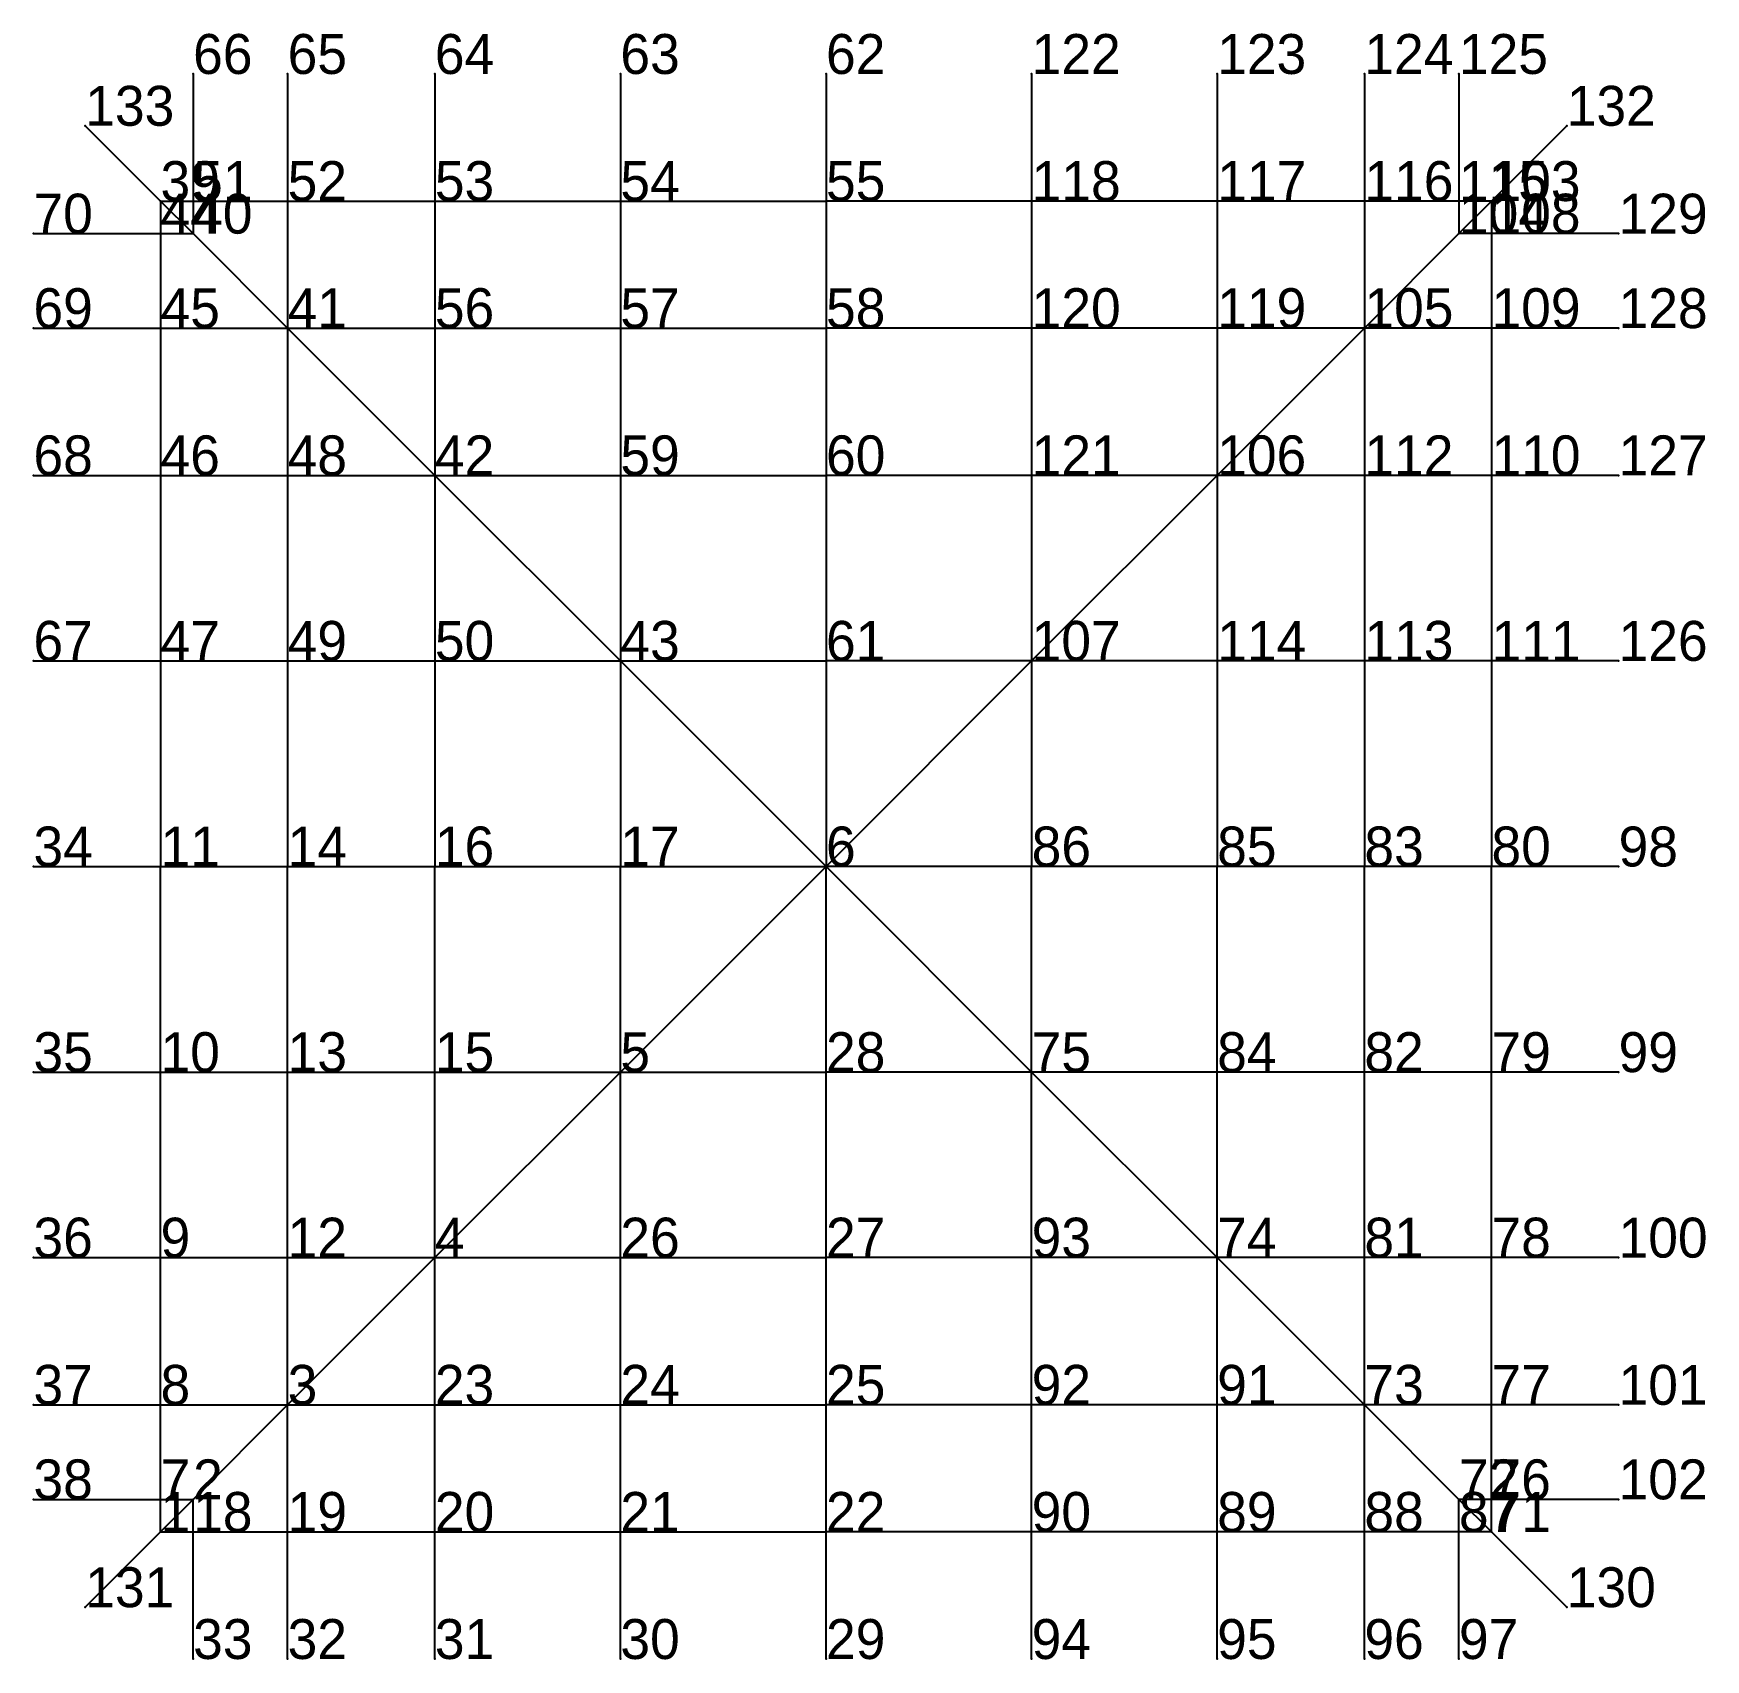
# Model space of a CAD drawing. Header units: metres. Extents: x -2.98 to 3.3, y -2.98 to 3.13.
import ezdxf

# ---------------------------------------------------------------- set-up
doc = ezdxf.new("R2010")
doc.units = ezdxf.units.M

msp = doc.modelspace()

# ---------------------------------------------------------------- texts
at = {"layer": 'ID-NODES'}
for s, p in [('66', (-2.377641, 2.977458, 0.272542)), ('65', (-2.022542, 2.977458, 0.969463)), ('64', (-1.469463, 2.977458, 1.522542)), ('63', (-0.772542, 2.977458, 1.877641)), ('62', (0, 2.977458, 2)), ('122', (0.772542, 2.977458, 1.877641)), ('123', (1.469463, 2.977458, 1.522542)), ('124', (2.022542, 2.977458, 0.969463)), ('125', (2.377641, 2.977458, 0.272542)), ('133', (-2.782843, 2.782843, -1.785799)), ('132', (2.782843, 2.782843, -1.785799)), ('39', (-2.5, 2.5)), ('51', (-2.377641, 2.5, 0.772542)), ('52', (-2.022542, 2.5, 1.469463)), ('53', (-1.469463, 2.5, 2.022542)), ('54', (-0.772542, 2.5, 2.377641)), ('55', (0, 2.5, 2.5)), ('118', (0.772542, 2.5, 2.377641)), ('117', (1.469463, 2.5, 2.022542)), ('116', (2.022542, 2.5, 1.469463)), ('115', (2.377641, 2.5, 0.772542)), ('103', (2.5, 2.5)), ('70', (-2.977458, 2.377641, 0.272542)), ('44', (-2.5, 2.377641, 0.772542)), ('40', (-2.377641, 2.377641, 0.772542)), ('104', (2.377641, 2.377641, 0.772542)), ('108', (2.5, 2.377641, 0.772542)), ('129', (2.977458, 2.377641, 0.272542)), ('69', (-2.977458, 2.022542, 0.969463)), ('45', (-2.5, 2.022542, 1.469463)), ('41', (-2.022542, 2.022542, 1.469463)), ('56', (-1.469463, 2.022542, 2.022542)), ('57', (-0.772542, 2.022542, 2.377641)), ('58', (0, 2.022542, 2.5)), ('120', (0.772542, 2.022542, 2.377641)), ('119', (1.469463, 2.022542, 2.022542)), ('105', (2.022542, 2.022542, 1.469463)), ('109', (2.5, 2.022542, 1.469463)), ('128', (2.977458, 2.022542, 0.969463)), ('68', (-2.977458, 1.469463, 1.522542)), ('46', (-2.5, 1.469463, 2.022542)), ('48', (-2.022542, 1.469463, 2.022542)), ('42', (-1.469463, 1.469463, 2.022542)), ('59', (-0.772542, 1.469463, 2.377641)), ('60', (0, 1.469463, 2.5)), ('121', (0.772542, 1.469463, 2.377641)), ('106', (1.469463, 1.469463, 2.022542)), ('112', (2.022542, 1.469463, 2.022542)), ('110', (2.5, 1.469463, 2.022542)), ('127', (2.977458, 1.469463, 1.522542)), ('67', (-2.977458, 0.772542, 1.877641)), ('47', (-2.5, 0.772542, 2.377641)), ('49', (-2.022542, 0.772542, 2.377641)), ('50', (-1.469463, 0.772542, 2.377641)), ('43', (-0.772542, 0.772542, 2.377641)), ('61', (0, 0.772542, 2.5)), ('107', (0.772542, 0.772542, 2.377641)), ('114', (1.469463, 0.772542, 2.377641)), ('113', (2.022542, 0.772542, 2.377641)), ('111', (2.5, 0.772542, 2.377641)), ('126', (2.977458, 0.772542, 1.877641)), ('34', (-2.977458, 0, 2)), ('11', (-2.5, 0, 2.5)), ('14', (-2.022542, 0, 2.5)), ('16', (-1.469463, 0, 2.5)), ('17', (-0.772542, 0, 2.5)), ('6', (0, 0, 2.5)), ('86', (0.772542, 0, 2.5)), ('85', (1.469463, 0, 2.5)), ('83', (2.022542, 0, 2.5)), ('80', (2.5, 0, 2.5)), ('98', (2.977458, 0, 2)), ('35', (-2.977458, -0.772542, 1.877641)), ('10', (-2.5, -0.772542, 2.377641)), ('13', (-2.022542, -0.772542, 2.377641)), ('15', (-1.469463, -0.772542, 2.377641)), ('5', (-0.772542, -0.772542, 2.377641)), ('28', (0, -0.772542, 2.5)), ('75', (0.772542, -0.772542, 2.377641)), ('84', (1.469463, -0.772542, 2.377641)), ('82', (2.022542, -0.772542, 2.377641)), ('79', (2.5, -0.772542, 2.377641)), ('99', (2.977458, -0.772542, 1.877641)), ('36', (-2.977458, -1.469463, 1.522542)), ('9', (-2.5, -1.469463, 2.022542)), ('12', (-2.022542, -1.469463, 2.022542)), ('26', (-0.772542, -1.469463, 2.377641)), ('27', (0, -1.469463, 2.5)), ('93', (0.772542, -1.469463, 2.377641)), ('81', (2.022542, -1.469463, 2.022542)), ('78', (2.5, -1.469463, 2.022542)), ('100', (2.977458, -1.469463, 1.522542)), ('4', (-1.469463, -1.469463, 2.022542)), ('74', (1.469463, -1.469463, 2.022542)), ('37', (-2.977458, -2.022542, 0.969463)), ('8', (-2.5, -2.022542, 1.469463)), ('3', (-2.022542, -2.022542, 1.469463)), ('23', (-1.469463, -2.022542, 2.022542)), ('24', (-0.772542, -2.022542, 2.377641)), ('25', (0, -2.022542, 2.5)), ('92', (0.772542, -2.022542, 2.377641)), ('91', (1.469463, -2.022542, 2.022542)), ('73', (2.022542, -2.022542, 1.469463)), ('77', (2.5, -2.022542, 1.469463)), ('101', (2.977458, -2.022542, 0.969463)), ('38', (-2.977458, -2.377641, 0.272542)), ('7', (-2.5, -2.377641, 0.772542)), ('2', (-2.377641, -2.377641, 0.772542)), ('72', (2.377641, -2.377641, 0.772542)), ('76', (2.5, -2.377641, 0.772542)), ('102', (2.977458, -2.377641, 0.272542)), ('1', (-2.5, -2.5)), ('18', (-2.377641, -2.5, 0.772542)), ('19', (-2.022542, -2.5, 1.469463)), ('20', (-1.469463, -2.5, 2.022542)), ('21', (-0.772542, -2.5, 2.377641)), ('22', (0, -2.5, 2.5)), ('90', (0.772542, -2.5, 2.377641)), ('89', (1.469463, -2.5, 2.022542)), ('88', (2.022542, -2.5, 1.469463)), ('87', (2.377641, -2.5, 0.772542)), ('71', (2.5, -2.5)), ('131', (-2.782843, -2.782843, -1.785799)), ('130', (2.782843, -2.782843, -1.785799)), ('33', (-2.377641, -2.977458, 0.272542)), ('32', (-2.022542, -2.977458, 0.969463)), ('31', (-1.469463, -2.977458, 1.522542)), ('30', (-0.772542, -2.977458, 1.877641)), ('29', (0, -2.977458, 2)), ('94', (0.772542, -2.977458, 1.877641)), ('95', (1.469463, -2.977458, 1.522542)), ('96', (2.022542, -2.977458, 0.969463)), ('97', (2.377641, -2.977458, 0.272542))]:
    msp.add_text(s, height=0.15, dxfattribs=at).set_placement(p)

# ---------------------------------------------------------------- linework, layer by layer
at = {"layer": 'ASSE', "color": 253}
for p, q in [((-2.377641, 2.977458, 0.636271), (-2.377641, 2.5, 1.125666)), ((-2.022542, 2.977458, 1.45289), (-2.022542, 2.5, 1.70289)), ((-1.469463, 2.977458, 1.95298), (-1.469463, 2.5, 2.20298)), ((-0.772542, 2.977458, 2.284478), (-0.772542, 2.5, 2.534478)), ((0, 2.977458, 2.4), (0, 2.5, 2.65)), ((0.772542, 2.977458, 2.284478), (0.772542, 2.5, 2.534478)), ((1.469463, 2.977458, 1.95298), (1.469463, 2.5, 2.20298)), ((2.022542, 2.977458, 1.45289), (2.022542, 2.5, 1.70289)), ((2.377641, 2.977458, 0.636271), (2.377641, 2.5, 1.125666)), ((-2.782843, 2.782843, -0.392899), (-2.5, 2.5, 0.630476)), ((2.782843, 2.782843, -0.392899), (2.5, 2.5, 0.630476)), ((-2.5, 2.5, 0.630476), (-2.377641, 2.377641, 1.125666)), ((-2.5, 2.5, 0.630476), (-2.5, 2.377641, 1.125666)), ((-2.5, 2.5, 0.630476), (-2.377641, 2.5, 1.125666)), ((-2.377641, 2.5, 1.125666), (-2.022542, 2.5, 1.70289)), ((-2.377641, 2.5, 1.125666), (-2.377641, 2.377641, 1.125666)), ((-2.022542, 2.5, 1.70289), (-1.469463, 2.5, 2.20298)), ((-2.022542, 2.5, 1.70289), (-2.022542, 2.022542, 1.70289)), ((-1.469463, 2.5, 2.20298), (-0.772542, 2.5, 2.534478)), ((-1.469463, 2.5, 2.20298), (-1.469463, 2.022542, 2.20298)), ((-0.772542, 2.5, 2.534478), (0, 2.5, 2.65)), ((-0.772542, 2.5, 2.534478), (-0.772542, 2.022542, 2.534478)), ((0, 2.5, 2.65), (0, 2.022542, 2.65)), ((0.772542, 2.5, 2.534478), (0, 2.5, 2.65)), ((1.469463, 2.5, 2.20298), (0.772542, 2.5, 2.534478)), ((0.772542, 2.5, 2.534478), (0.772542, 2.022542, 2.534478)), ((2.022542, 2.5, 1.70289), (1.469463, 2.5, 2.20298)), ((1.469463, 2.5, 2.20298), (1.469463, 2.022542, 2.20298)), ((2.377641, 2.5, 1.125666), (2.022542, 2.5, 1.70289)), ((2.022542, 2.5, 1.70289), (2.022542, 2.022542, 1.70289)), ((2.5, 2.5, 0.630476), (2.377641, 2.377641, 1.125666)), ((2.5, 2.5, 0.630476), (2.377641, 2.5, 1.125666)), ((2.377641, 2.5, 1.125666), (2.377641, 2.377641, 1.125666)), ((2.5, 2.5, 0.630476), (2.5, 2.377641, 1.125666)), ((-2.977458, 2.377641, 0.636271), (-2.5, 2.377641, 1.125666)), ((-2.5, 2.377641, 1.125666), (-2.5, 2.022542, 1.70289)), ((-2.5, 2.377641, 1.125666), (-2.377641, 2.377641, 1.125666)), ((-2.377641, 2.377641, 1.125666), (-2.022542, 2.022542, 1.70289)), ((2.377641, 2.377641, 1.125666), (2.022542, 2.022542, 1.70289)), ((2.5, 2.377641, 1.125666), (2.377641, 2.377641, 1.125666)), ((2.5, 2.377641, 1.125666), (2.5, 2.022542, 1.70289)), ((2.977458, 2.377641, 0.636271), (2.5, 2.377641, 1.125666)), ((-2.977458, 2.022542, 1.45289), (-2.5, 2.022542, 1.70289)), ((-2.5, 2.022542, 1.70289), (-2.5, 1.469463, 2.20298)), ((-2.5, 2.022542, 1.70289), (-2.022542, 2.022542, 1.70289)), ((-2.022542, 2.022542, 1.70289), (-1.469463, 1.469463, 2.20298)), ((-2.022542, 2.022542, 1.70289), (-2.022542, 1.469463, 2.20298)), ((-2.022542, 2.022542, 1.70289), (-1.469463, 2.022542, 2.20298)), ((-1.469463, 2.022542, 2.20298), (-0.772542, 2.022542, 2.534478)), ((-1.469463, 2.022542, 2.20298), (-1.469463, 1.469463, 2.20298)), ((-0.772542, 2.022542, 2.534478), (0, 2.022542, 2.65)), ((-0.772542, 2.022542, 2.534478), (-0.772542, 1.469463, 2.534478)), ((0, 2.022542, 2.65), (0, 1.469463, 2.65)), ((0.772542, 2.022542, 2.534478), (0, 2.022542, 2.65)), ((1.469463, 2.022542, 2.20298), (0.772542, 2.022542, 2.534478)), ((0.772542, 2.022542, 2.534478), (0.772542, 1.469463, 2.534478)), ((2.022542, 2.022542, 1.70289), (1.469463, 1.469463, 2.20298)), ((2.022542, 2.022542, 1.70289), (1.469463, 2.022542, 2.20298)), ((1.469463, 2.022542, 2.20298), (1.469463, 1.469463, 2.20298)), ((2.022542, 2.022542, 1.70289), (2.022542, 1.469463, 2.20298)), ((2.5, 2.022542, 1.70289), (2.022542, 2.022542, 1.70289)), ((2.5, 2.022542, 1.70289), (2.5, 1.469463, 2.20298)), ((2.977458, 2.022542, 1.45289), (2.5, 2.022542, 1.70289)), ((-2.977458, 1.469463, 1.95298), (-2.5, 1.469463, 2.20298)), ((-2.5, 1.469463, 2.20298), (-2.5, 0.772542, 2.534478)), ((-2.5, 1.469463, 2.20298), (-2.022542, 1.469463, 2.20298)), ((-2.022542, 1.469463, 2.20298), (-2.022542, 0.772542, 2.534478)), ((-2.022542, 1.469463, 2.20298), (-1.469463, 1.469463, 2.20298)), ((-1.469463, 1.469463, 2.20298), (-0.772542, 0.772542, 2.534478)), ((-1.469463, 1.469463, 2.20298), (-1.469463, 0.772542, 2.534478)), ((-1.469463, 1.469463, 2.20298), (-0.772542, 1.469463, 2.534478)), ((-0.772542, 1.469463, 2.534478), (0, 1.469463, 2.65)), ((-0.772542, 1.469463, 2.534478), (-0.772542, 0.772542, 2.534478)), ((0, 1.469463, 2.65), (0, 0.772542, 2.65)), ((0.772542, 1.469463, 2.534478), (0, 1.469463, 2.65)), ((1.469463, 1.469463, 2.20298), (0.772542, 0.772542, 2.534478)), ((1.469463, 1.469463, 2.20298), (0.772542, 1.469463, 2.534478)), ((0.772542, 1.469463, 2.534478), (0.772542, 0.772542, 2.534478)), ((1.469463, 1.469463, 2.20298), (1.469463, 0.772542, 2.534478)), ((2.022542, 1.469463, 2.20298), (1.469463, 1.469463, 2.20298)), ((2.022542, 1.469463, 2.20298), (2.022542, 0.772542, 2.534478)), ((2.5, 1.469463, 2.20298), (2.022542, 1.469463, 2.20298)), ((2.5, 1.469463, 2.20298), (2.5, 0.772542, 2.534478)), ((2.977458, 1.469463, 1.95298), (2.5, 1.469463, 2.20298)), ((-2.977458, 0.772542, 2.284478), (-2.5, 0.772542, 2.534478)), ((-2.5, 0.772542, 2.534478), (-2.5, 0, 2.65)), ((-2.5, 0.772542, 2.534478), (-2.022542, 0.772542, 2.534478)), ((-2.022542, 0.772542, 2.534478), (-2.022542, 0, 2.65)), ((-2.022542, 0.772542, 2.534478), (-1.469463, 0.772542, 2.534478)), ((-1.469463, 0.772542, 2.534478), (-1.469463, 0, 2.65)), ((-1.469463, 0.772542, 2.534478), (-0.772542, 0.772542, 2.534478)), ((-0.772542, 0.772542, 2.534478), (0, 0, 2.65)), ((-0.772542, 0.772542, 2.534478), (-0.772542, 0, 2.65)), ((-0.772542, 0.772542, 2.534478), (0, 0.772542, 2.65)), ((0, 0.772542, 2.65), (0, 0, 2.65)), ((0.772542, 0.772542, 2.534478), (0, 0, 2.65)), ((0.772542, 0.772542, 2.534478), (0, 0.772542, 2.65)), ((0.772542, 0.772542, 2.534478), (0.772542, 0, 2.65)), ((1.469463, 0.772542, 2.534478), (0.772542, 0.772542, 2.534478)), ((1.469463, 0.772542, 2.534478), (1.469463, 0, 2.65)), ((2.022542, 0.772542, 2.534478), (1.469463, 0.772542, 2.534478)), ((2.022542, 0.772542, 2.534478), (2.022542, 0, 2.65)), ((2.5, 0.772542, 2.534478), (2.022542, 0.772542, 2.534478)), ((2.5, 0.772542, 2.534478), (2.5, 0, 2.65)), ((2.977458, 0.772542, 2.284478), (2.5, 0.772542, 2.534478)), ((-2.977458, 0, 2.4), (-2.5, 0, 2.65)), ((-2.5, -0.772542, 2.534478), (-2.5, 0, 2.65)), ((-2.5, 0, 2.65), (-2.022542, 0, 2.65)), ((-2.022542, -0.772542, 2.534478), (-2.022542, 0, 2.65)), ((-2.022542, 0, 2.65), (-1.469463, 0, 2.65)), ((-1.469463, -0.772542, 2.534478), (-1.469463, 0, 2.65)), ((-1.469463, 0, 2.65), (-0.772542, 0, 2.65)), ((-0.772542, -0.772542, 2.534478), (0, 0, 2.65)), ((-0.772542, -0.772542, 2.534478), (-0.772542, 0, 2.65)), ((-0.772542, 0, 2.65), (0, 0, 2.65)), ((0, -0.772542, 2.65), (0, 0, 2.65)), ((0.772542, -0.772542, 2.534478), (0, 0, 2.65)), ((0.772542, 0, 2.65), (0, 0, 2.65)), ((0.772542, -0.772542, 2.534478), (0.772542, 0, 2.65)), ((1.469463, 0, 2.65), (0.772542, 0, 2.65)), ((1.469463, -0.772542, 2.534478), (1.469463, 0, 2.65)), ((2.022542, 0, 2.65), (1.469463, 0, 2.65)), ((2.022542, -0.772542, 2.534478), (2.022542, 0, 2.65)), ((2.5, 0, 2.65), (2.022542, 0, 2.65)), ((2.5, -0.772542, 2.534478), (2.5, 0, 2.65)), ((2.977458, 0, 2.4), (2.5, 0, 2.65)), ((-2.977458, -0.772542, 2.284478), (-2.5, -0.772542, 2.534478)), ((-2.5, -1.469463, 2.20298), (-2.5, -0.772542, 2.534478)), ((-2.5, -0.772542, 2.534478), (-2.022542, -0.772542, 2.534478)), ((-2.022542, -1.469463, 2.20298), (-2.022542, -0.772542, 2.534478)), ((-2.022542, -0.772542, 2.534478), (-1.469463, -0.772542, 2.534478)), ((-1.469463, -1.469463, 2.20298), (-0.772542, -0.772542, 2.534478)), ((-1.469463, -1.469463, 2.20298), (-1.469463, -0.772542, 2.534478)), ((-1.469463, -0.772542, 2.534478), (-0.772542, -0.772542, 2.534478)), ((-0.772542, -0.772542, 2.534478), (0, -0.772542, 2.65)), ((-0.772542, -1.469463, 2.534478), (-0.772542, -0.772542, 2.534478)), ((0, -1.469463, 2.65), (0, -0.772542, 2.65)), ((0.772542, -0.772542, 2.534478), (0, -0.772542, 2.65)), ((1.469463, -1.469463, 2.20298), (0.772542, -0.772542, 2.534478)), ((1.469463, -0.772542, 2.534478), (0.772542, -0.772542, 2.534478)), ((0.772542, -1.469463, 2.534478), (0.772542, -0.772542, 2.534478)), ((1.469463, -1.469463, 2.20298), (1.469463, -0.772542, 2.534478)), ((2.022542, -0.772542, 2.534478), (1.469463, -0.772542, 2.534478)), ((2.022542, -1.469463, 2.20298), (2.022542, -0.772542, 2.534478)), ((2.5, -0.772542, 2.534478), (2.022542, -0.772542, 2.534478)), ((2.5, -1.469463, 2.20298), (2.5, -0.772542, 2.534478)), ((2.977458, -0.772542, 2.284478), (2.5, -0.772542, 2.534478)), ((-2.977458, -1.469463, 1.95298), (-2.5, -1.469463, 2.20298)), ((-2.5, -2.022542, 1.70289), (-2.5, -1.469463, 2.20298)), ((-2.5, -1.469463, 2.20298), (-2.022542, -1.469463, 2.20298)), ((-2.022542, -2.022542, 1.70289), (-1.469463, -1.469463, 2.20298)), ((-2.022542, -2.022542, 1.70289), (-2.022542, -1.469463, 2.20298)), ((-2.022542, -1.469463, 2.20298), (-1.469463, -1.469463, 2.20298)), ((-1.469463, -1.469463, 2.20298), (-0.772542, -1.469463, 2.534478)), ((-1.469463, -2.022542, 2.20298), (-1.469463, -1.469463, 2.20298)), ((-0.772542, -1.469463, 2.534478), (0, -1.469463, 2.65)), ((-0.772542, -2.022542, 2.534478), (-0.772542, -1.469463, 2.534478)), ((0, -2.022542, 2.65), (0, -1.469463, 2.65)), ((0.772542, -1.469463, 2.534478), (0, -1.469463, 2.65)), ((1.469463, -1.469463, 2.20298), (0.772542, -1.469463, 2.534478)), ((0.772542, -2.022542, 2.534478), (0.772542, -1.469463, 2.534478)), ((2.022542, -2.022542, 1.70289), (1.469463, -1.469463, 2.20298)), ((2.022542, -1.469463, 2.20298), (1.469463, -1.469463, 2.20298)), ((1.469463, -2.022542, 2.20298), (1.469463, -1.469463, 2.20298)), ((2.022542, -2.022542, 1.70289), (2.022542, -1.469463, 2.20298)), ((2.5, -1.469463, 2.20298), (2.022542, -1.469463, 2.20298)), ((2.5, -2.022542, 1.70289), (2.5, -1.469463, 2.20298)), ((2.977458, -1.469463, 1.95298), (2.5, -1.469463, 2.20298)), ((-2.977458, -2.022542, 1.45289), (-2.5, -2.022542, 1.70289)), ((-2.5, -2.377641, 1.125666), (-2.5, -2.022542, 1.70289)), ((-2.5, -2.022542, 1.70289), (-2.022542, -2.022542, 1.70289)), ((-2.377641, -2.377641, 1.125666), (-2.022542, -2.022542, 1.70289)), ((-2.022542, -2.022542, 1.70289), (-1.469463, -2.022542, 2.20298)), ((-2.022542, -2.5, 1.70289), (-2.022542, -2.022542, 1.70289)), ((-1.469463, -2.022542, 2.20298), (-0.772542, -2.022542, 2.534478)), ((-1.469463, -2.5, 2.20298), (-1.469463, -2.022542, 2.20298)), ((-0.772542, -2.022542, 2.534478), (0, -2.022542, 2.65)), ((-0.772542, -2.5, 2.534478), (-0.772542, -2.022542, 2.534478)), ((0, -2.5, 2.65), (0, -2.022542, 2.65)), ((0.772542, -2.022542, 2.534478), (0, -2.022542, 2.65)), ((1.469463, -2.022542, 2.20298), (0.772542, -2.022542, 2.534478)), ((0.772542, -2.5, 2.534478), (0.772542, -2.022542, 2.534478)), ((2.022542, -2.022542, 1.70289), (1.469463, -2.022542, 2.20298)), ((1.469463, -2.5, 2.20298), (1.469463, -2.022542, 2.20298)), ((2.377641, -2.377641, 1.125666), (2.022542, -2.022542, 1.70289)), ((2.5, -2.022542, 1.70289), (2.022542, -2.022542, 1.70289)), ((2.022542, -2.5, 1.70289), (2.022542, -2.022542, 1.70289)), ((2.5, -2.377641, 1.125666), (2.5, -2.022542, 1.70289)), ((2.977458, -2.022542, 1.45289), (2.5, -2.022542, 1.70289)), ((-2.977458, -2.377641, 0.636271), (-2.5, -2.377641, 1.125666)), ((-2.5, -2.5, 0.630476), (-2.377641, -2.377641, 1.125666)), ((-2.5, -2.5, 0.630476), (-2.5, -2.377641, 1.125666)), ((-2.5, -2.377641, 1.125666), (-2.377641, -2.377641, 1.125666)), ((-2.377641, -2.5, 1.125666), (-2.377641, -2.377641, 1.125666)), ((2.5, -2.5, 0.630476), (2.377641, -2.377641, 1.125666)), ((2.5, -2.377641, 1.125666), (2.377641, -2.377641, 1.125666)), ((2.377641, -2.5, 1.125666), (2.377641, -2.377641, 1.125666)), ((2.5, -2.5, 0.630476), (2.5, -2.377641, 1.125666)), ((2.977458, -2.377641, 0.636271), (2.5, -2.377641, 1.125666)), ((-2.782843, -2.782843, -0.392899), (-2.5, -2.5, 0.630476)), ((-2.5, -2.5, 0.630476), (-2.377641, -2.5, 1.125666)), ((-2.377641, -2.5, 1.125666), (-2.022542, -2.5, 1.70289)), ((-2.377641, -2.977458, 0.636271), (-2.377641, -2.5, 1.125666)), ((-2.022542, -2.5, 1.70289), (-1.469463, -2.5, 2.20298)), ((-2.022542, -2.977458, 1.45289), (-2.022542, -2.5, 1.70289)), ((-1.469463, -2.5, 2.20298), (-0.772542, -2.5, 2.534478)), ((-1.469463, -2.977458, 1.95298), (-1.469463, -2.5, 2.20298)), ((-0.772542, -2.5, 2.534478), (0, -2.5, 2.65)), ((-0.772542, -2.977458, 2.284478), (-0.772542, -2.5, 2.534478)), ((0, -2.977458, 2.4), (0, -2.5, 2.65)), ((0.772542, -2.5, 2.534478), (0, -2.5, 2.65)), ((1.469463, -2.5, 2.20298), (0.772542, -2.5, 2.534478)), ((0.772542, -2.977458, 2.284478), (0.772542, -2.5, 2.534478)), ((2.022542, -2.5, 1.70289), (1.469463, -2.5, 2.20298)), ((1.469463, -2.977458, 1.95298), (1.469463, -2.5, 2.20298)), ((2.377641, -2.5, 1.125666), (2.022542, -2.5, 1.70289)), ((2.022542, -2.977458, 1.45289), (2.022542, -2.5, 1.70289)), ((2.5, -2.5, 0.630476), (2.377641, -2.5, 1.125666)), ((2.377641, -2.977458, 0.636271), (2.377641, -2.5, 1.125666)), ((2.782843, -2.782843, -0.392899), (2.5, -2.5, 0.630476))]:
    msp.add_line(p, q, dxfattribs=at)
at = {"layer": 'DIAGONALI'}
for p in [(-2.782843, 2.782843, -1.785799), (2.782843, 2.782843, -1.785799), (-2.5, 2.5), (2.5, 2.5), (-2.377641, 2.377641, 0.772542), (2.377641, 2.377641, 0.772542), (-2.022542, 2.022542, 1.469463), (2.022542, 2.022542, 1.469463), (-1.469463, 1.469463, 2.022542), (1.469463, 1.469463, 2.022542), (-0.772542, 0.772542, 2.377641), (0.772542, 0.772542, 2.377641), (0, 0, 2.5), (-0.772542, -0.772542, 2.377641), (0.772542, -0.772542, 2.377641), (-1.469463, -1.469463, 2.022542), (1.469463, -1.469463, 2.022542), (-2.022542, -2.022542, 1.469463), (2.022542, -2.022542, 1.469463), (-2.377641, -2.377641, 0.772542), (2.377641, -2.377641, 0.772542), (-2.5, -2.5), (2.5, -2.5), (-2.782843, -2.782843, -1.785799), (2.782843, -2.782843, -1.785799)]:
    msp.add_point(p, dxfattribs=at)
at = {"layer": 'ESTRADOSSO'}
for p, q in [((-2.377641, 2.977458, 1), (-2.377641, 2.5, 1.478791)), ((-2.022542, 2.977458, 1.936317), (-2.022542, 2.5, 1.936317)), ((-1.469463, 2.977458, 2.383417), (-1.469463, 2.5, 2.383417)), ((-0.772542, 2.977458, 2.691315), (-0.772542, 2.5, 2.691315)), ((0, 2.977458, 2.8), (0, 2.5, 2.8)), ((0.772542, 2.977458, 2.691315), (0.772542, 2.5, 2.691315)), ((1.469463, 2.977458, 2.383417), (1.469463, 2.5, 2.383417)), ((2.022542, 2.977458, 1.936317), (2.022542, 2.5, 1.936317)), ((2.377641, 2.977458, 1), (2.377641, 2.5, 1.478791)), ((-2.782843, 2.782843, 1), (-2.5, 2.5, 1.260952)), ((2.782843, 2.782843, 1), (2.5, 2.5, 1.260952)), ((-2.5, 2.5, 1.260952), (-2.377641, 2.377641, 1.478791)), ((-2.5, 2.5, 1.260952), (-2.5, 2.377641, 1.478791)), ((-2.5, 2.5, 1.260952), (-2.377641, 2.5, 1.478791)), ((-2.377641, 2.5, 1.478791), (-2.022542, 2.5, 1.936317)), ((-2.377641, 2.5, 1.478791), (-2.377641, 2.377641, 1.478791)), ((-2.022542, 2.5, 1.936317), (-1.469463, 2.5, 2.383417)), ((-2.022542, 2.5, 1.936317), (-2.022542, 2.022542, 1.936317)), ((-1.469463, 2.5, 2.383417), (-0.772542, 2.5, 2.691315)), ((-1.469463, 2.5, 2.383417), (-1.469463, 2.022542, 2.383417)), ((-0.772542, 2.5, 2.691315), (0, 2.5, 2.8)), ((-0.772542, 2.5, 2.691315), (-0.772542, 2.022542, 2.691315)), ((0, 2.5, 2.8), (0, 2.022542, 2.8)), ((0.772542, 2.5, 2.691315), (0, 2.5, 2.8)), ((1.469463, 2.5, 2.383417), (0.772542, 2.5, 2.691315)), ((0.772542, 2.5, 2.691315), (0.772542, 2.022542, 2.691315)), ((2.022542, 2.5, 1.936317), (1.469463, 2.5, 2.383417)), ((1.469463, 2.5, 2.383417), (1.469463, 2.022542, 2.383417)), ((2.377641, 2.5, 1.478791), (2.022542, 2.5, 1.936317)), ((2.022542, 2.5, 1.936317), (2.022542, 2.022542, 1.936317)), ((2.5, 2.5, 1.260952), (2.377641, 2.377641, 1.478791)), ((2.5, 2.5, 1.260952), (2.377641, 2.5, 1.478791)), ((2.377641, 2.5, 1.478791), (2.377641, 2.377641, 1.478791)), ((2.5, 2.5, 1.260952), (2.5, 2.377641, 1.478791)), ((-2.977458, 2.377641, 1), (-2.5, 2.377641, 1.478791)), ((-2.5, 2.377641, 1.478791), (-2.5, 2.022542, 1.936317)), ((-2.5, 2.377641, 1.478791), (-2.377641, 2.377641, 1.478791)), ((-2.377641, 2.377641, 1.478791), (-2.022542, 2.022542, 1.936317)), ((2.377641, 2.377641, 1.478791), (2.022542, 2.022542, 1.936317)), ((2.5, 2.377641, 1.478791), (2.377641, 2.377641, 1.478791)), ((2.5, 2.377641, 1.478791), (2.5, 2.022542, 1.936317)), ((2.977458, 2.377641, 1), (2.5, 2.377641, 1.478791)), ((-2.977458, 2.022542, 1.936317), (-2.5, 2.022542, 1.936317)), ((-2.5, 2.022542, 1.936317), (-2.5, 1.469463, 2.383417)), ((-2.5, 2.022542, 1.936317), (-2.022542, 2.022542, 1.936317)), ((-2.022542, 2.022542, 1.936317), (-1.469463, 1.469463, 2.383417)), ((-2.022542, 2.022542, 1.936317), (-2.022542, 1.469463, 2.383417)), ((-2.022542, 2.022542, 1.936317), (-1.469463, 2.022542, 2.383417)), ((-1.469463, 2.022542, 2.383417), (-0.772542, 2.022542, 2.691315)), ((-1.469463, 2.022542, 2.383417), (-1.469463, 1.469463, 2.383417)), ((-0.772542, 2.022542, 2.691315), (0, 2.022542, 2.8)), ((-0.772542, 2.022542, 2.691315), (-0.772542, 1.469463, 2.691315)), ((0, 2.022542, 2.8), (0, 1.469463, 2.8)), ((0.772542, 2.022542, 2.691315), (0, 2.022542, 2.8)), ((1.469463, 2.022542, 2.383417), (0.772542, 2.022542, 2.691315)), ((0.772542, 2.022542, 2.691315), (0.772542, 1.469463, 2.691315)), ((2.022542, 2.022542, 1.936317), (1.469463, 1.469463, 2.383417)), ((2.022542, 2.022542, 1.936317), (1.469463, 2.022542, 2.383417)), ((1.469463, 2.022542, 2.383417), (1.469463, 1.469463, 2.383417)), ((2.022542, 2.022542, 1.936317), (2.022542, 1.469463, 2.383417)), ((2.5, 2.022542, 1.936317), (2.022542, 2.022542, 1.936317)), ((2.5, 2.022542, 1.936317), (2.5, 1.469463, 2.383417)), ((2.977458, 2.022542, 1.936317), (2.5, 2.022542, 1.936317)), ((-2.977458, 1.469463, 2.383417), (-2.5, 1.469463, 2.383417)), ((-2.5, 1.469463, 2.383417), (-2.5, 0.772542, 2.691315)), ((-2.5, 1.469463, 2.383417), (-2.022542, 1.469463, 2.383417)), ((-2.022542, 1.469463, 2.383417), (-2.022542, 0.772542, 2.691315)), ((-2.022542, 1.469463, 2.383417), (-1.469463, 1.469463, 2.383417)), ((-1.469463, 1.469463, 2.383417), (-0.772542, 0.772542, 2.691315)), ((-1.469463, 1.469463, 2.383417), (-1.469463, 0.772542, 2.691315)), ((-1.469463, 1.469463, 2.383417), (-0.772542, 1.469463, 2.691315)), ((-0.772542, 1.469463, 2.691315), (0, 1.469463, 2.8)), ((-0.772542, 1.469463, 2.691315), (-0.772542, 0.772542, 2.691315)), ((0, 1.469463, 2.8), (0, 0.772542, 2.8)), ((0.772542, 1.469463, 2.691315), (0, 1.469463, 2.8)), ((1.469463, 1.469463, 2.383417), (0.772542, 0.772542, 2.691315)), ((1.469463, 1.469463, 2.383417), (0.772542, 1.469463, 2.691315)), ((0.772542, 1.469463, 2.691315), (0.772542, 0.772542, 2.691315)), ((1.469463, 1.469463, 2.383417), (1.469463, 0.772542, 2.691315)), ((2.022542, 1.469463, 2.383417), (1.469463, 1.469463, 2.383417)), ((2.022542, 1.469463, 2.383417), (2.022542, 0.772542, 2.691315)), ((2.5, 1.469463, 2.383417), (2.022542, 1.469463, 2.383417)), ((2.5, 1.469463, 2.383417), (2.5, 0.772542, 2.691315)), ((2.977458, 1.469463, 2.383417), (2.5, 1.469463, 2.383417)), ((-2.977458, 0.772542, 2.691315), (-2.5, 0.772542, 2.691315)), ((-2.5, 0.772542, 2.691315), (-2.5, 0, 2.8)), ((-2.5, 0.772542, 2.691315), (-2.022542, 0.772542, 2.691315)), ((-2.022542, 0.772542, 2.691315), (-2.022542, 0, 2.8)), ((-2.022542, 0.772542, 2.691315), (-1.469463, 0.772542, 2.691315)), ((-1.469463, 0.772542, 2.691315), (-1.469463, 0, 2.8)), ((-1.469463, 0.772542, 2.691315), (-0.772542, 0.772542, 2.691315)), ((-0.772542, 0.772542, 2.691315), (0, 0, 2.8)), ((-0.772542, 0.772542, 2.691315), (-0.772542, 0, 2.8)), ((-0.772542, 0.772542, 2.691315), (0, 0.772542, 2.8)), ((0, 0.772542, 2.8), (0, 0, 2.8)), ((0.772542, 0.772542, 2.691315), (0, 0, 2.8)), ((0.772542, 0.772542, 2.691315), (0, 0.772542, 2.8)), ((0.772542, 0.772542, 2.691315), (0.772542, 0, 2.8)), ((1.469463, 0.772542, 2.691315), (0.772542, 0.772542, 2.691315)), ((1.469463, 0.772542, 2.691315), (1.469463, 0, 2.8)), ((2.022542, 0.772542, 2.691315), (1.469463, 0.772542, 2.691315)), ((2.022542, 0.772542, 2.691315), (2.022542, 0, 2.8)), ((2.5, 0.772542, 2.691315), (2.022542, 0.772542, 2.691315)), ((2.5, 0.772542, 2.691315), (2.5, 0, 2.8)), ((2.977458, 0.772542, 2.691315), (2.5, 0.772542, 2.691315)), ((-2.977458, 0, 2.8), (-2.5, 0, 2.8)), ((-2.5, -0.772542, 2.691315), (-2.5, 0, 2.8)), ((-2.5, 0, 2.8), (-2.022542, 0, 2.8)), ((-2.022542, -0.772542, 2.691315), (-2.022542, 0, 2.8)), ((-2.022542, 0, 2.8), (-1.469463, 0, 2.8)), ((-1.469463, -0.772542, 2.691315), (-1.469463, 0, 2.8)), ((-1.469463, 0, 2.8), (-0.772542, 0, 2.8)), ((-0.772542, -0.772542, 2.691315), (0, 0, 2.8)), ((-0.772542, -0.772542, 2.691315), (-0.772542, 0, 2.8)), ((-0.772542, 0, 2.8), (0, 0, 2.8)), ((0, -0.772542, 2.8), (0, 0, 2.8)), ((0.772542, -0.772542, 2.691315), (0, 0, 2.8)), ((0.772542, 0, 2.8), (0, 0, 2.8)), ((0.772542, -0.772542, 2.691315), (0.772542, 0, 2.8)), ((1.469463, 0, 2.8), (0.772542, 0, 2.8)), ((1.469463, -0.772542, 2.691315), (1.469463, 0, 2.8)), ((2.022542, 0, 2.8), (1.469463, 0, 2.8)), ((2.022542, -0.772542, 2.691315), (2.022542, 0, 2.8)), ((2.5, 0, 2.8), (2.022542, 0, 2.8)), ((2.5, -0.772542, 2.691315), (2.5, 0, 2.8)), ((2.977458, 0, 2.8), (2.5, 0, 2.8)), ((-2.977458, -0.772542, 2.691315), (-2.5, -0.772542, 2.691315)), ((-2.5, -1.469463, 2.383417), (-2.5, -0.772542, 2.691315)), ((-2.5, -0.772542, 2.691315), (-2.022542, -0.772542, 2.691315)), ((-2.022542, -1.469463, 2.383417), (-2.022542, -0.772542, 2.691315)), ((-2.022542, -0.772542, 2.691315), (-1.469463, -0.772542, 2.691315)), ((-1.469463, -1.469463, 2.383417), (-0.772542, -0.772542, 2.691315)), ((-1.469463, -1.469463, 2.383417), (-1.469463, -0.772542, 2.691315)), ((-1.469463, -0.772542, 2.691315), (-0.772542, -0.772542, 2.691315)), ((-0.772542, -0.772542, 2.691315), (0, -0.772542, 2.8)), ((-0.772542, -1.469463, 2.691315), (-0.772542, -0.772542, 2.691315)), ((0, -1.469463, 2.8), (0, -0.772542, 2.8)), ((0.772542, -0.772542, 2.691315), (0, -0.772542, 2.8)), ((1.469463, -1.469463, 2.383417), (0.772542, -0.772542, 2.691315)), ((1.469463, -0.772542, 2.691315), (0.772542, -0.772542, 2.691315)), ((0.772542, -1.469463, 2.691315), (0.772542, -0.772542, 2.691315)), ((1.469463, -1.469463, 2.383417), (1.469463, -0.772542, 2.691315)), ((2.022542, -0.772542, 2.691315), (1.469463, -0.772542, 2.691315)), ((2.022542, -1.469463, 2.383417), (2.022542, -0.772542, 2.691315)), ((2.5, -0.772542, 2.691315), (2.022542, -0.772542, 2.691315)), ((2.5, -1.469463, 2.383417), (2.5, -0.772542, 2.691315)), ((2.977458, -0.772542, 2.691315), (2.5, -0.772542, 2.691315)), ((-2.977458, -1.469463, 2.383417), (-2.5, -1.469463, 2.383417)), ((-2.5, -2.022542, 1.936317), (-2.5, -1.469463, 2.383417)), ((-2.5, -1.469463, 2.383417), (-2.022542, -1.469463, 2.383417)), ((-2.022542, -2.022542, 1.936317), (-1.469463, -1.469463, 2.383417)), ((-2.022542, -2.022542, 1.936317), (-2.022542, -1.469463, 2.383417)), ((-2.022542, -1.469463, 2.383417), (-1.469463, -1.469463, 2.383417)), ((-1.469463, -1.469463, 2.383417), (-0.772542, -1.469463, 2.691315)), ((-1.469463, -2.022542, 2.383417), (-1.469463, -1.469463, 2.383417)), ((-0.772542, -1.469463, 2.691315), (0, -1.469463, 2.8)), ((-0.772542, -2.022542, 2.691315), (-0.772542, -1.469463, 2.691315)), ((0, -2.022542, 2.8), (0, -1.469463, 2.8)), ((0.772542, -1.469463, 2.691315), (0, -1.469463, 2.8)), ((1.469463, -1.469463, 2.383417), (0.772542, -1.469463, 2.691315)), ((0.772542, -2.022542, 2.691315), (0.772542, -1.469463, 2.691315)), ((2.022542, -2.022542, 1.936317), (1.469463, -1.469463, 2.383417)), ((2.022542, -1.469463, 2.383417), (1.469463, -1.469463, 2.383417)), ((1.469463, -2.022542, 2.383417), (1.469463, -1.469463, 2.383417)), ((2.022542, -2.022542, 1.936317), (2.022542, -1.469463, 2.383417)), ((2.5, -1.469463, 2.383417), (2.022542, -1.469463, 2.383417)), ((2.5, -2.022542, 1.936317), (2.5, -1.469463, 2.383417)), ((2.977458, -1.469463, 2.383417), (2.5, -1.469463, 2.383417)), ((-2.977458, -2.022542, 1.936317), (-2.5, -2.022542, 1.936317)), ((-2.5, -2.377641, 1.478791), (-2.5, -2.022542, 1.936317)), ((-2.5, -2.022542, 1.936317), (-2.022542, -2.022542, 1.936317)), ((-2.377641, -2.377641, 1.478791), (-2.022542, -2.022542, 1.936317)), ((-2.022542, -2.022542, 1.936317), (-1.469463, -2.022542, 2.383417)), ((-2.022542, -2.5, 1.936317), (-2.022542, -2.022542, 1.936317)), ((-1.469463, -2.022542, 2.383417), (-0.772542, -2.022542, 2.691315)), ((-1.469463, -2.5, 2.383417), (-1.469463, -2.022542, 2.383417)), ((-0.772542, -2.022542, 2.691315), (0, -2.022542, 2.8)), ((-0.772542, -2.5, 2.691315), (-0.772542, -2.022542, 2.691315)), ((0, -2.5, 2.8), (0, -2.022542, 2.8)), ((0.772542, -2.022542, 2.691315), (0, -2.022542, 2.8)), ((1.469463, -2.022542, 2.383417), (0.772542, -2.022542, 2.691315)), ((0.772542, -2.5, 2.691315), (0.772542, -2.022542, 2.691315)), ((2.022542, -2.022542, 1.936317), (1.469463, -2.022542, 2.383417)), ((1.469463, -2.5, 2.383417), (1.469463, -2.022542, 2.383417)), ((2.377641, -2.377641, 1.478791), (2.022542, -2.022542, 1.936317)), ((2.5, -2.022542, 1.936317), (2.022542, -2.022542, 1.936317)), ((2.022542, -2.5, 1.936317), (2.022542, -2.022542, 1.936317)), ((2.5, -2.377641, 1.478791), (2.5, -2.022542, 1.936317)), ((2.977458, -2.022542, 1.936317), (2.5, -2.022542, 1.936317)), ((-2.977458, -2.377641, 1), (-2.5, -2.377641, 1.478791)), ((-2.5, -2.5, 1.260952), (-2.377641, -2.377641, 1.478791)), ((-2.5, -2.5, 1.260952), (-2.5, -2.377641, 1.478791)), ((-2.5, -2.377641, 1.478791), (-2.377641, -2.377641, 1.478791)), ((-2.377641, -2.5, 1.478791), (-2.377641, -2.377641, 1.478791)), ((2.5, -2.5, 1.260952), (2.377641, -2.377641, 1.478791)), ((2.5, -2.377641, 1.478791), (2.377641, -2.377641, 1.478791)), ((2.377641, -2.5, 1.478791), (2.377641, -2.377641, 1.478791)), ((2.5, -2.5, 1.260952), (2.5, -2.377641, 1.478791)), ((2.977458, -2.377641, 1), (2.5, -2.377641, 1.478791)), ((-2.782843, -2.782843, 1), (-2.5, -2.5, 1.260952)), ((-2.5, -2.5, 1.260952), (-2.377641, -2.5, 1.478791)), ((-2.377641, -2.5, 1.478791), (-2.022542, -2.5, 1.936317)), ((-2.377641, -2.977458, 1), (-2.377641, -2.5, 1.478791)), ((-2.022542, -2.5, 1.936317), (-1.469463, -2.5, 2.383417)), ((-2.022542, -2.977458, 1.936317), (-2.022542, -2.5, 1.936317)), ((-1.469463, -2.5, 2.383417), (-0.772542, -2.5, 2.691315)), ((-1.469463, -2.977458, 2.383417), (-1.469463, -2.5, 2.383417)), ((-0.772542, -2.5, 2.691315), (0, -2.5, 2.8)), ((-0.772542, -2.977458, 2.691315), (-0.772542, -2.5, 2.691315)), ((0, -2.977458, 2.8), (0, -2.5, 2.8)), ((0.772542, -2.5, 2.691315), (0, -2.5, 2.8)), ((1.469463, -2.5, 2.383417), (0.772542, -2.5, 2.691315)), ((0.772542, -2.977458, 2.691315), (0.772542, -2.5, 2.691315)), ((2.022542, -2.5, 1.936317), (1.469463, -2.5, 2.383417)), ((1.469463, -2.977458, 2.383417), (1.469463, -2.5, 2.383417)), ((2.377641, -2.5, 1.478791), (2.022542, -2.5, 1.936317)), ((2.022542, -2.977458, 1.936317), (2.022542, -2.5, 1.936317)), ((2.5, -2.5, 1.260952), (2.377641, -2.5, 1.478791)), ((2.377641, -2.977458, 1), (2.377641, -2.5, 1.478791)), ((2.782843, -2.782843, 1), (2.5, -2.5, 1.260952))]:
    msp.add_line(p, q, dxfattribs=at)
at = {"layer": 'fz', "color": 7}
for p, q in [((-2.377641, 2.977458, 1), (-2.377641, 2.977458, 11)), ((-2.022542, 2.977458, 1.936317), (-2.022542, 2.977458, 11.936317)), ((-1.469463, 2.977458, 2.383417), (-1.469463, 2.977458, 12.383417)), ((-0.772542, 2.977458, 2.691315), (-0.772542, 2.977458, 12.691315)), ((0, 2.977458, 2.8), (0, 2.977458, 12.8)), ((0.772542, 2.977458, 2.691315), (0.772542, 2.977458, 12.691315)), ((1.469463, 2.977458, 2.383417), (1.469463, 2.977458, 12.383417)), ((2.022542, 2.977458, 1.936317), (2.022542, 2.977458, 11.936317)), ((2.377641, 2.977458, 1), (2.377641, 2.977458, 11)), ((-2.782843, 2.782843, 1), (-2.782843, 2.782843, 11)), ((2.782843, 2.782843, 1), (2.782843, 2.782843, 11)), ((-2.5, 2.5, 1.260952), (-2.5, 2.5, 11.260952)), ((-2.377641, 2.5, 1.478791), (-2.377641, 2.5, 11.478791)), ((-2.022542, 2.5, 1.936317), (-2.022542, 2.5, 11.936317)), ((-1.469463, 2.5, 2.383417), (-1.469463, 2.5, 12.383417)), ((-0.772542, 2.5, 2.691315), (-0.772542, 2.5, 12.691315)), ((0, 2.5, 2.8), (0, 2.5, 12.8)), ((0.772542, 2.5, 2.691315), (0.772542, 2.5, 12.691315)), ((1.469463, 2.5, 2.383417), (1.469463, 2.5, 12.383417)), ((2.022542, 2.5, 1.936317), (2.022542, 2.5, 11.936317)), ((2.377641, 2.5, 1.478791), (2.377641, 2.5, 11.478791)), ((2.5, 2.5, 1.260952), (2.5, 2.5, 11.260952)), ((-2.977458, 2.377641, 1), (-2.977458, 2.377641, 11)), ((-2.5, 2.377641, 1.478791), (-2.5, 2.377641, 11.478791)), ((-2.377641, 2.377641, 1.478791), (-2.377641, 2.377641, 11.478791)), ((2.377641, 2.377641, 1.478791), (2.377641, 2.377641, 11.478791)), ((2.5, 2.377641, 1.478791), (2.5, 2.377641, 11.478791)), ((2.977458, 2.377641, 1), (2.977458, 2.377641, 11)), ((-2.977458, 2.022542, 1.936317), (-2.977458, 2.022542, 11.936317)), ((-2.5, 2.022542, 1.936317), (-2.5, 2.022542, 11.936317)), ((-2.022542, 2.022542, 1.936317), (-2.022542, 2.022542, 11.936317)), ((-1.469463, 2.022542, 2.383417), (-1.469463, 2.022542, 12.383417)), ((-0.772542, 2.022542, 2.691315), (-0.772542, 2.022542, 12.691315)), ((0, 2.022542, 2.8), (0, 2.022542, 12.8)), ((0.772542, 2.022542, 2.691315), (0.772542, 2.022542, 12.691315)), ((1.469463, 2.022542, 2.383417), (1.469463, 2.022542, 12.383417)), ((2.022542, 2.022542, 1.936317), (2.022542, 2.022542, 11.936317)), ((2.5, 2.022542, 1.936317), (2.5, 2.022542, 11.936317)), ((2.977458, 2.022542, 1.936317), (2.977458, 2.022542, 11.936317)), ((-2.977458, 1.469463, 2.383417), (-2.977458, 1.469463, 12.383417)), ((-2.5, 1.469463, 2.383417), (-2.5, 1.469463, 12.383417)), ((-2.022542, 1.469463, 2.383417), (-2.022542, 1.469463, 12.383417)), ((-1.469463, 1.469463, 2.383417), (-1.469463, 1.469463, 12.383417)), ((-0.772542, 1.469463, 2.691315), (-0.772542, 1.469463, 12.691315)), ((0, 1.469463, 2.8), (0, 1.469463, 12.8)), ((0.772542, 1.469463, 2.691315), (0.772542, 1.469463, 12.691315)), ((1.469463, 1.469463, 2.383417), (1.469463, 1.469463, 12.383417)), ((2.022542, 1.469463, 2.383417), (2.022542, 1.469463, 12.383417)), ((2.5, 1.469463, 2.383417), (2.5, 1.469463, 12.383417)), ((2.977458, 1.469463, 2.383417), (2.977458, 1.469463, 12.383417)), ((-2.977458, 0.772542, 2.691315), (-2.977458, 0.772542, 12.691315)), ((-2.5, 0.772542, 2.691315), (-2.5, 0.772542, 12.691315)), ((-2.022542, 0.772542, 2.691315), (-2.022542, 0.772542, 12.691315)), ((-1.469463, 0.772542, 2.691315), (-1.469463, 0.772542, 12.691315)), ((-0.772542, 0.772542, 2.691315), (-0.772542, 0.772542, 12.691315)), ((0, 0.772542, 2.8), (0, 0.772542, 12.8)), ((0.772542, 0.772542, 2.691315), (0.772542, 0.772542, 12.691315)), ((1.469463, 0.772542, 2.691315), (1.469463, 0.772542, 12.691315)), ((2.022542, 0.772542, 2.691315), (2.022542, 0.772542, 12.691315)), ((2.5, 0.772542, 2.691315), (2.5, 0.772542, 12.691315)), ((2.977458, 0.772542, 2.691315), (2.977458, 0.772542, 12.691315)), ((-2.977458, 0, 2.8), (-2.977458, 0, 12.8)), ((-2.5, 0, 2.8), (-2.5, 0, 12.8)), ((-2.022542, 0, 2.8), (-2.022542, 0, 12.8)), ((-1.469463, 0, 2.8), (-1.469463, 0, 12.8)), ((-0.772542, 0, 2.8), (-0.772542, 0, 12.8)), ((0, 0, 2.8), (0, 0, 12.8)), ((0.772542, 0, 2.8), (0.772542, 0, 12.8)), ((1.469463, 0, 2.8), (1.469463, 0, 12.8)), ((2.022542, 0, 2.8), (2.022542, 0, 12.8)), ((2.5, 0, 2.8), (2.5, 0, 12.8)), ((2.977458, 0, 2.8), (2.977458, 0, 12.8)), ((-2.977458, -0.772542, 2.691315), (-2.977458, -0.772542, 12.691315)), ((-2.5, -0.772542, 2.691315), (-2.5, -0.772542, 12.691315)), ((-2.022542, -0.772542, 2.691315), (-2.022542, -0.772542, 12.691315)), ((-1.469463, -0.772542, 2.691315), (-1.469463, -0.772542, 12.691315)), ((-0.772542, -0.772542, 2.691315), (-0.772542, -0.772542, 12.691315)), ((0, -0.772542, 2.8), (0, -0.772542, 12.8)), ((0.772542, -0.772542, 2.691315), (0.772542, -0.772542, 12.691315)), ((1.469463, -0.772542, 2.691315), (1.469463, -0.772542, 12.691315)), ((2.022542, -0.772542, 2.691315), (2.022542, -0.772542, 12.691315)), ((2.5, -0.772542, 2.691315), (2.5, -0.772542, 12.691315)), ((2.977458, -0.772542, 2.691315), (2.977458, -0.772542, 12.691315)), ((-2.977458, -1.469463, 2.383417), (-2.977458, -1.469463, 12.383417)), ((-2.5, -1.469463, 2.383417), (-2.5, -1.469463, 12.383417)), ((-2.022542, -1.469463, 2.383417), (-2.022542, -1.469463, 12.383417)), ((-1.469463, -1.469463, 2.383417), (-1.469463, -1.469463, 12.383417)), ((-0.772542, -1.469463, 2.691315), (-0.772542, -1.469463, 12.691315)), ((0, -1.469463, 2.8), (0, -1.469463, 12.8)), ((0.772542, -1.469463, 2.691315), (0.772542, -1.469463, 12.691315)), ((1.469463, -1.469463, 2.383417), (1.469463, -1.469463, 12.383417)), ((2.022542, -1.469463, 2.383417), (2.022542, -1.469463, 12.383417)), ((2.5, -1.469463, 2.383417), (2.5, -1.469463, 12.383417)), ((2.977458, -1.469463, 2.383417), (2.977458, -1.469463, 12.383417)), ((-2.977458, -2.022542, 1.936317), (-2.977458, -2.022542, 11.936317)), ((-2.5, -2.022542, 1.936317), (-2.5, -2.022542, 11.936317)), ((-2.022542, -2.022542, 1.936317), (-2.022542, -2.022542, 11.936317)), ((-1.469463, -2.022542, 2.383417), (-1.469463, -2.022542, 12.383417)), ((-0.772542, -2.022542, 2.691315), (-0.772542, -2.022542, 12.691315)), ((0, -2.022542, 2.8), (0, -2.022542, 12.8)), ((0.772542, -2.022542, 2.691315), (0.772542, -2.022542, 12.691315)), ((1.469463, -2.022542, 2.383417), (1.469463, -2.022542, 12.383417)), ((2.022542, -2.022542, 1.936317), (2.022542, -2.022542, 11.936317)), ((2.5, -2.022542, 1.936317), (2.5, -2.022542, 11.936317)), ((2.977458, -2.022542, 1.936317), (2.977458, -2.022542, 11.936317)), ((-2.977458, -2.377641, 1), (-2.977458, -2.377641, 11)), ((-2.5, -2.377641, 1.478791), (-2.5, -2.377641, 11.478791)), ((-2.377641, -2.377641, 1.478791), (-2.377641, -2.377641, 11.478791)), ((2.377641, -2.377641, 1.478791), (2.377641, -2.377641, 11.478791)), ((2.5, -2.377641, 1.478791), (2.5, -2.377641, 11.478791)), ((2.977458, -2.377641, 1), (2.977458, -2.377641, 11)), ((-2.5, -2.5, 1.260952), (-2.5, -2.5, 11.260952)), ((-2.377641, -2.5, 1.478791), (-2.377641, -2.5, 11.478791)), ((-2.022542, -2.5, 1.936317), (-2.022542, -2.5, 11.936317)), ((-1.469463, -2.5, 2.383417), (-1.469463, -2.5, 12.383417)), ((-0.772542, -2.5, 2.691315), (-0.772542, -2.5, 12.691315)), ((0, -2.5, 2.8), (0, -2.5, 12.8)), ((0.772542, -2.5, 2.691315), (0.772542, -2.5, 12.691315)), ((1.469463, -2.5, 2.383417), (1.469463, -2.5, 12.383417)), ((2.022542, -2.5, 1.936317), (2.022542, -2.5, 11.936317)), ((2.377641, -2.5, 1.478791), (2.377641, -2.5, 11.478791)), ((2.5, -2.5, 1.260952), (2.5, -2.5, 11.260952)), ((-2.782843, -2.782843, 1), (-2.782843, -2.782843, 11)), ((2.782843, -2.782843, 1), (2.782843, -2.782843, 11)), ((-2.377641, -2.977458, 1), (-2.377641, -2.977458, 11)), ((-2.022542, -2.977458, 1.936317), (-2.022542, -2.977458, 11.936317)), ((-1.469463, -2.977458, 2.383417), (-1.469463, -2.977458, 12.383417)), ((-0.772542, -2.977458, 2.691315), (-0.772542, -2.977458, 12.691315)), ((0, -2.977458, 2.8), (0, -2.977458, 12.8)), ((0.772542, -2.977458, 2.691315), (0.772542, -2.977458, 12.691315)), ((1.469463, -2.977458, 2.383417), (1.469463, -2.977458, 12.383417)), ((2.022542, -2.977458, 1.936317), (2.022542, -2.977458, 11.936317)), ((2.377641, -2.977458, 1), (2.377641, -2.977458, 11))]:
    msp.add_line(p, q, dxfattribs=at)
at = {"layer": 'INTRADOSSO'}
for p, q in [((-2.377641, 2.977458, 0.272542), (-2.377641, 2.5, 0.772542)), ((-2.022542, 2.977458, 0.969463), (-2.022542, 2.5, 1.469463)), ((-1.469463, 2.977458, 1.522542), (-1.469463, 2.5, 2.022542)), ((-0.772542, 2.977458, 1.877641), (-0.772542, 2.5, 2.377641)), ((0, 2.977458, 2), (0, 2.5, 2.5)), ((0.772542, 2.977458, 1.877641), (0.772542, 2.5, 2.377641)), ((1.469463, 2.977458, 1.522542), (1.469463, 2.5, 2.022542)), ((2.022542, 2.977458, 0.969463), (2.022542, 2.5, 1.469463)), ((2.377641, 2.977458, 0.272542), (2.377641, 2.5, 0.772542)), ((-2.782843, 2.782843, -1.785799), (-2.5, 2.5)), ((2.782843, 2.782843, -1.785799), (2.5, 2.5)), ((-2.5, 2.5), (-2.377641, 2.377641, 0.772542)), ((-2.5, 2.5), (-2.5, 2.377641, 0.772542)), ((-2.5, 2.5), (-2.377641, 2.5, 0.772542)), ((-2.377641, 2.5, 0.772542), (-2.022542, 2.5, 1.469463)), ((-2.377641, 2.5, 0.772542), (-2.377641, 2.377641, 0.772542)), ((-2.022542, 2.5, 1.469463), (-1.469463, 2.5, 2.022542)), ((-2.022542, 2.5, 1.469463), (-2.022542, 2.022542, 1.469463)), ((-1.469463, 2.5, 2.022542), (-0.772542, 2.5, 2.377641)), ((-1.469463, 2.5, 2.022542), (-1.469463, 2.022542, 2.022542)), ((-0.772542, 2.5, 2.377641), (0, 2.5, 2.5)), ((-0.772542, 2.5, 2.377641), (-0.772542, 2.022542, 2.377641)), ((0, 2.5, 2.5), (0, 2.022542, 2.5)), ((0.772542, 2.5, 2.377641), (0, 2.5, 2.5)), ((1.469463, 2.5, 2.022542), (0.772542, 2.5, 2.377641)), ((0.772542, 2.5, 2.377641), (0.772542, 2.022542, 2.377641)), ((2.022542, 2.5, 1.469463), (1.469463, 2.5, 2.022542)), ((1.469463, 2.5, 2.022542), (1.469463, 2.022542, 2.022542)), ((2.377641, 2.5, 0.772542), (2.022542, 2.5, 1.469463)), ((2.022542, 2.5, 1.469463), (2.022542, 2.022542, 1.469463)), ((2.5, 2.5), (2.377641, 2.377641, 0.772542)), ((2.5, 2.5), (2.377641, 2.5, 0.772542)), ((2.377641, 2.5, 0.772542), (2.377641, 2.377641, 0.772542)), ((2.5, 2.5), (2.5, 2.377641, 0.772542)), ((-2.977458, 2.377641, 0.272542), (-2.5, 2.377641, 0.772542)), ((-2.5, 2.377641, 0.772542), (-2.5, 2.022542, 1.469463)), ((-2.5, 2.377641, 0.772542), (-2.377641, 2.377641, 0.772542)), ((-2.377641, 2.377641, 0.772542), (-2.022542, 2.022542, 1.469463)), ((2.377641, 2.377641, 0.772542), (2.022542, 2.022542, 1.469463)), ((2.5, 2.377641, 0.772542), (2.377641, 2.377641, 0.772542)), ((2.5, 2.377641, 0.772542), (2.5, 2.022542, 1.469463)), ((2.977458, 2.377641, 0.272542), (2.5, 2.377641, 0.772542)), ((-2.977458, 2.022542, 0.969463), (-2.5, 2.022542, 1.469463)), ((-2.5, 2.022542, 1.469463), (-2.5, 1.469463, 2.022542)), ((-2.5, 2.022542, 1.469463), (-2.022542, 2.022542, 1.469463)), ((-2.022542, 2.022542, 1.469463), (-1.469463, 1.469463, 2.022542)), ((-2.022542, 2.022542, 1.469463), (-2.022542, 1.469463, 2.022542)), ((-2.022542, 2.022542, 1.469463), (-1.469463, 2.022542, 2.022542)), ((-1.469463, 2.022542, 2.022542), (-0.772542, 2.022542, 2.377641)), ((-1.469463, 2.022542, 2.022542), (-1.469463, 1.469463, 2.022542)), ((-0.772542, 2.022542, 2.377641), (0, 2.022542, 2.5)), ((-0.772542, 2.022542, 2.377641), (-0.772542, 1.469463, 2.377641)), ((0, 2.022542, 2.5), (0, 1.469463, 2.5)), ((0.772542, 2.022542, 2.377641), (0, 2.022542, 2.5)), ((1.469463, 2.022542, 2.022542), (0.772542, 2.022542, 2.377641)), ((0.772542, 2.022542, 2.377641), (0.772542, 1.469463, 2.377641)), ((2.022542, 2.022542, 1.469463), (1.469463, 1.469463, 2.022542)), ((2.022542, 2.022542, 1.469463), (1.469463, 2.022542, 2.022542)), ((1.469463, 2.022542, 2.022542), (1.469463, 1.469463, 2.022542)), ((2.022542, 2.022542, 1.469463), (2.022542, 1.469463, 2.022542)), ((2.5, 2.022542, 1.469463), (2.022542, 2.022542, 1.469463)), ((2.5, 2.022542, 1.469463), (2.5, 1.469463, 2.022542)), ((2.977458, 2.022542, 0.969463), (2.5, 2.022542, 1.469463)), ((-2.977458, 1.469463, 1.522542), (-2.5, 1.469463, 2.022542)), ((-2.5, 1.469463, 2.022542), (-2.5, 0.772542, 2.377641)), ((-2.5, 1.469463, 2.022542), (-2.022542, 1.469463, 2.022542)), ((-2.022542, 1.469463, 2.022542), (-2.022542, 0.772542, 2.377641)), ((-2.022542, 1.469463, 2.022542), (-1.469463, 1.469463, 2.022542)), ((-1.469463, 1.469463, 2.022542), (-0.772542, 0.772542, 2.377641)), ((-1.469463, 1.469463, 2.022542), (-1.469463, 0.772542, 2.377641)), ((-1.469463, 1.469463, 2.022542), (-0.772542, 1.469463, 2.377641)), ((-0.772542, 1.469463, 2.377641), (0, 1.469463, 2.5)), ((-0.772542, 1.469463, 2.377641), (-0.772542, 0.772542, 2.377641)), ((0, 1.469463, 2.5), (0, 0.772542, 2.5)), ((0.772542, 1.469463, 2.377641), (0, 1.469463, 2.5)), ((1.469463, 1.469463, 2.022542), (0.772542, 0.772542, 2.377641)), ((1.469463, 1.469463, 2.022542), (0.772542, 1.469463, 2.377641)), ((0.772542, 1.469463, 2.377641), (0.772542, 0.772542, 2.377641)), ((1.469463, 1.469463, 2.022542), (1.469463, 0.772542, 2.377641)), ((2.022542, 1.469463, 2.022542), (1.469463, 1.469463, 2.022542)), ((2.022542, 1.469463, 2.022542), (2.022542, 0.772542, 2.377641)), ((2.5, 1.469463, 2.022542), (2.022542, 1.469463, 2.022542)), ((2.5, 1.469463, 2.022542), (2.5, 0.772542, 2.377641)), ((2.977458, 1.469463, 1.522542), (2.5, 1.469463, 2.022542)), ((-2.977458, 0.772542, 1.877641), (-2.5, 0.772542, 2.377641)), ((-2.5, 0.772542, 2.377641), (-2.5, 0, 2.5)), ((-2.5, 0.772542, 2.377641), (-2.022542, 0.772542, 2.377641)), ((-2.022542, 0.772542, 2.377641), (-2.022542, 0, 2.5)), ((-2.022542, 0.772542, 2.377641), (-1.469463, 0.772542, 2.377641)), ((-1.469463, 0.772542, 2.377641), (-1.469463, 0, 2.5)), ((-1.469463, 0.772542, 2.377641), (-0.772542, 0.772542, 2.377641)), ((-0.772542, 0.772542, 2.377641), (0, 0, 2.5)), ((-0.772542, 0.772542, 2.377641), (-0.772542, 0, 2.5)), ((-0.772542, 0.772542, 2.377641), (0, 0.772542, 2.5)), ((0, 0.772542, 2.5), (0, 0, 2.5)), ((0.772542, 0.772542, 2.377641), (0, 0, 2.5)), ((0.772542, 0.772542, 2.377641), (0, 0.772542, 2.5)), ((0.772542, 0.772542, 2.377641), (0.772542, 0, 2.5)), ((1.469463, 0.772542, 2.377641), (0.772542, 0.772542, 2.377641)), ((1.469463, 0.772542, 2.377641), (1.469463, 0, 2.5)), ((2.022542, 0.772542, 2.377641), (1.469463, 0.772542, 2.377641)), ((2.022542, 0.772542, 2.377641), (2.022542, 0, 2.5)), ((2.5, 0.772542, 2.377641), (2.022542, 0.772542, 2.377641)), ((2.5, 0.772542, 2.377641), (2.5, 0, 2.5)), ((2.977458, 0.772542, 1.877641), (2.5, 0.772542, 2.377641)), ((-2.977458, 0, 2), (-2.5, 0, 2.5)), ((-2.5, -0.772542, 2.377641), (-2.5, 0, 2.5)), ((-2.5, 0, 2.5), (-2.022542, 0, 2.5)), ((-2.022542, -0.772542, 2.377641), (-2.022542, 0, 2.5)), ((-2.022542, 0, 2.5), (-1.469463, 0, 2.5)), ((-1.469463, -0.772542, 2.377641), (-1.469463, 0, 2.5)), ((-1.469463, 0, 2.5), (-0.772542, 0, 2.5)), ((-0.772542, -0.772542, 2.377641), (0, 0, 2.5)), ((-0.772542, -0.772542, 2.377641), (-0.772542, 0, 2.5)), ((-0.772542, 0, 2.5), (0, 0, 2.5)), ((0, -0.772542, 2.5), (0, 0, 2.5)), ((0.772542, -0.772542, 2.377641), (0, 0, 2.5)), ((0.772542, 0, 2.5), (0, 0, 2.5)), ((0.772542, -0.772542, 2.377641), (0.772542, 0, 2.5)), ((1.469463, 0, 2.5), (0.772542, 0, 2.5)), ((1.469463, -0.772542, 2.377641), (1.469463, 0, 2.5)), ((2.022542, 0, 2.5), (1.469463, 0, 2.5)), ((2.022542, -0.772542, 2.377641), (2.022542, 0, 2.5)), ((2.5, 0, 2.5), (2.022542, 0, 2.5)), ((2.5, -0.772542, 2.377641), (2.5, 0, 2.5)), ((2.977458, 0, 2), (2.5, 0, 2.5)), ((-2.977458, -0.772542, 1.877641), (-2.5, -0.772542, 2.377641)), ((-2.5, -1.469463, 2.022542), (-2.5, -0.772542, 2.377641)), ((-2.5, -0.772542, 2.377641), (-2.022542, -0.772542, 2.377641)), ((-2.022542, -1.469463, 2.022542), (-2.022542, -0.772542, 2.377641)), ((-2.022542, -0.772542, 2.377641), (-1.469463, -0.772542, 2.377641)), ((-1.469463, -1.469463, 2.022542), (-0.772542, -0.772542, 2.377641)), ((-1.469463, -1.469463, 2.022542), (-1.469463, -0.772542, 2.377641)), ((-1.469463, -0.772542, 2.377641), (-0.772542, -0.772542, 2.377641)), ((-0.772542, -0.772542, 2.377641), (0, -0.772542, 2.5)), ((-0.772542, -1.469463, 2.377641), (-0.772542, -0.772542, 2.377641)), ((0, -1.469463, 2.5), (0, -0.772542, 2.5)), ((0.772542, -0.772542, 2.377641), (0, -0.772542, 2.5)), ((1.469463, -1.469463, 2.022542), (0.772542, -0.772542, 2.377641)), ((1.469463, -0.772542, 2.377641), (0.772542, -0.772542, 2.377641)), ((0.772542, -1.469463, 2.377641), (0.772542, -0.772542, 2.377641)), ((1.469463, -1.469463, 2.022542), (1.469463, -0.772542, 2.377641)), ((2.022542, -0.772542, 2.377641), (1.469463, -0.772542, 2.377641)), ((2.022542, -1.469463, 2.022542), (2.022542, -0.772542, 2.377641)), ((2.5, -0.772542, 2.377641), (2.022542, -0.772542, 2.377641)), ((2.5, -1.469463, 2.022542), (2.5, -0.772542, 2.377641)), ((2.977458, -0.772542, 1.877641), (2.5, -0.772542, 2.377641)), ((-2.977458, -1.469463, 1.522542), (-2.5, -1.469463, 2.022542)), ((-2.5, -2.022542, 1.469463), (-2.5, -1.469463, 2.022542)), ((-2.5, -1.469463, 2.022542), (-2.022542, -1.469463, 2.022542)), ((-2.022542, -2.022542, 1.469463), (-1.469463, -1.469463, 2.022542)), ((-2.022542, -2.022542, 1.469463), (-2.022542, -1.469463, 2.022542)), ((-2.022542, -1.469463, 2.022542), (-1.469463, -1.469463, 2.022542)), ((-1.469463, -1.469463, 2.022542), (-0.772542, -1.469463, 2.377641)), ((-1.469463, -2.022542, 2.022542), (-1.469463, -1.469463, 2.022542)), ((-0.772542, -1.469463, 2.377641), (0, -1.469463, 2.5)), ((-0.772542, -2.022542, 2.377641), (-0.772542, -1.469463, 2.377641)), ((0, -2.022542, 2.5), (0, -1.469463, 2.5)), ((0.772542, -1.469463, 2.377641), (0, -1.469463, 2.5)), ((1.469463, -1.469463, 2.022542), (0.772542, -1.469463, 2.377641)), ((0.772542, -2.022542, 2.377641), (0.772542, -1.469463, 2.377641)), ((2.022542, -2.022542, 1.469463), (1.469463, -1.469463, 2.022542)), ((2.022542, -1.469463, 2.022542), (1.469463, -1.469463, 2.022542)), ((1.469463, -2.022542, 2.022542), (1.469463, -1.469463, 2.022542)), ((2.022542, -2.022542, 1.469463), (2.022542, -1.469463, 2.022542)), ((2.5, -1.469463, 2.022542), (2.022542, -1.469463, 2.022542)), ((2.5, -2.022542, 1.469463), (2.5, -1.469463, 2.022542)), ((2.977458, -1.469463, 1.522542), (2.5, -1.469463, 2.022542)), ((-2.977458, -2.022542, 0.969463), (-2.5, -2.022542, 1.469463)), ((-2.5, -2.377641, 0.772542), (-2.5, -2.022542, 1.469463)), ((-2.5, -2.022542, 1.469463), (-2.022542, -2.022542, 1.469463)), ((-2.377641, -2.377641, 0.772542), (-2.022542, -2.022542, 1.469463)), ((-2.022542, -2.022542, 1.469463), (-1.469463, -2.022542, 2.022542)), ((-2.022542, -2.5, 1.469463), (-2.022542, -2.022542, 1.469463)), ((-1.469463, -2.022542, 2.022542), (-0.772542, -2.022542, 2.377641)), ((-1.469463, -2.5, 2.022542), (-1.469463, -2.022542, 2.022542)), ((-0.772542, -2.022542, 2.377641), (0, -2.022542, 2.5)), ((-0.772542, -2.5, 2.377641), (-0.772542, -2.022542, 2.377641)), ((0, -2.5, 2.5), (0, -2.022542, 2.5)), ((0.772542, -2.022542, 2.377641), (0, -2.022542, 2.5)), ((1.469463, -2.022542, 2.022542), (0.772542, -2.022542, 2.377641)), ((0.772542, -2.5, 2.377641), (0.772542, -2.022542, 2.377641)), ((2.022542, -2.022542, 1.469463), (1.469463, -2.022542, 2.022542)), ((1.469463, -2.5, 2.022542), (1.469463, -2.022542, 2.022542)), ((2.377641, -2.377641, 0.772542), (2.022542, -2.022542, 1.469463)), ((2.5, -2.022542, 1.469463), (2.022542, -2.022542, 1.469463)), ((2.022542, -2.5, 1.469463), (2.022542, -2.022542, 1.469463)), ((2.5, -2.377641, 0.772542), (2.5, -2.022542, 1.469463)), ((2.977458, -2.022542, 0.969463), (2.5, -2.022542, 1.469463)), ((-2.977458, -2.377641, 0.272542), (-2.5, -2.377641, 0.772542)), ((-2.5, -2.5), (-2.377641, -2.377641, 0.772542)), ((-2.5, -2.5), (-2.5, -2.377641, 0.772542)), ((-2.5, -2.377641, 0.772542), (-2.377641, -2.377641, 0.772542)), ((-2.377641, -2.5, 0.772542), (-2.377641, -2.377641, 0.772542)), ((2.5, -2.5), (2.377641, -2.377641, 0.772542)), ((2.5, -2.377641, 0.772542), (2.377641, -2.377641, 0.772542)), ((2.377641, -2.5, 0.772542), (2.377641, -2.377641, 0.772542)), ((2.5, -2.5), (2.5, -2.377641, 0.772542)), ((2.977458, -2.377641, 0.272542), (2.5, -2.377641, 0.772542)), ((-2.782843, -2.782843, -1.785799), (-2.5, -2.5)), ((-2.5, -2.5), (-2.377641, -2.5, 0.772542)), ((-2.377641, -2.5, 0.772542), (-2.022542, -2.5, 1.469463)), ((-2.377641, -2.977458, 0.272542), (-2.377641, -2.5, 0.772542)), ((-2.022542, -2.5, 1.469463), (-1.469463, -2.5, 2.022542)), ((-2.022542, -2.977458, 0.969463), (-2.022542, -2.5, 1.469463)), ((-1.469463, -2.5, 2.022542), (-0.772542, -2.5, 2.377641)), ((-1.469463, -2.977458, 1.522542), (-1.469463, -2.5, 2.022542)), ((-0.772542, -2.5, 2.377641), (0, -2.5, 2.5)), ((-0.772542, -2.977458, 1.877641), (-0.772542, -2.5, 2.377641)), ((0, -2.977458, 2), (0, -2.5, 2.5)), ((0.772542, -2.5, 2.377641), (0, -2.5, 2.5)), ((1.469463, -2.5, 2.022542), (0.772542, -2.5, 2.377641)), ((0.772542, -2.977458, 1.877641), (0.772542, -2.5, 2.377641)), ((2.022542, -2.5, 1.469463), (1.469463, -2.5, 2.022542)), ((1.469463, -2.977458, 1.522542), (1.469463, -2.5, 2.022542)), ((2.377641, -2.5, 0.772542), (2.022542, -2.5, 1.469463)), ((2.022542, -2.977458, 0.969463), (2.022542, -2.5, 1.469463)), ((2.5, -2.5), (2.377641, -2.5, 0.772542)), ((2.377641, -2.977458, 0.272542), (2.377641, -2.5, 0.772542)), ((2.782843, -2.782843, -1.785799), (2.5, -2.5))]:
    msp.add_line(p, q, dxfattribs=at)
at = {"layer": 'MAXSPINTA', "color": 81, "ltscale": 41.12513}
for p, q in [((-2.377641, 2.977458, 1), (-2.377641, 2.5, 1.400377)), ((2.377641, 2.977458, 1), (2.377641, 2.5, 1.400377)), ((-2.977458, 2.377641, 1), (-2.5, 2.377641, 1.400377)), ((2.977458, 2.377641, 1), (2.5, 2.377641, 1.400377)), ((-2.977458, -2.377641, 1), (-2.5, -2.377641, 1.400377)), ((2.977458, -2.377641, 1), (2.5, -2.377641, 1.400377)), ((-2.377641, -2.977458, 1), (-2.377641, -2.5, 1.400377)), ((2.377641, -2.977458, 1), (2.377641, -2.5, 1.400377))]:
    msp.add_line(p, q, dxfattribs=at)
at = {"layer": 'MAXSPINTA', "color": 61, "ltscale": 31.757665}
for p, q in [((-2.022542, 2.977458, 1.936317), (-2.022542, 2.5, 1.87659)), ((2.022542, 2.977458, 1.936317), (2.022542, 2.5, 1.87659)), ((-2.977458, 2.022542, 1.936317), (-2.5, 2.022542, 1.87659)), ((2.977458, 2.022542, 1.936317), (2.5, 2.022542, 1.87659)), ((-2.977458, -2.022542, 1.936317), (-2.5, -2.022542, 1.87659)), ((2.977458, -2.022542, 1.936317), (2.5, -2.022542, 1.87659)), ((-2.022542, -2.977458, 1.936317), (-2.022542, -2.5, 1.87659)), ((2.022542, -2.977458, 1.936317), (2.022542, -2.5, 1.87659))]:
    msp.add_line(p, q, dxfattribs=at)
at = {"layer": 'MAXSPINTA', "color": 61, "ltscale": 31.992937}
for p, q in [((-1.469463, 2.977458, 2.383417), (-1.469463, 2.5, 2.299688)), ((1.469463, 2.977458, 2.383417), (1.469463, 2.5, 2.299688)), ((-2.977458, 1.469463, 2.383417), (-2.5, 1.469463, 2.299688)), ((2.977458, 1.469463, 2.383417), (2.5, 1.469463, 2.299688)), ((-2.977458, -1.469463, 2.383417), (-2.5, -1.469463, 2.299688)), ((2.977458, -1.469463, 2.383417), (2.5, -1.469463, 2.299688)), ((-1.469463, -2.977458, 2.383417), (-1.469463, -2.5, 2.299688)), ((1.469463, -2.977458, 2.383417), (1.469463, -2.5, 2.299688))]:
    msp.add_line(p, q, dxfattribs=at)
at = {"layer": 'MAXSPINTA', "color": 61, "ltscale": 32.2572}
for p, q in [((-0.772542, 2.977458, 2.691315), (-0.772542, 2.5, 2.586871)), ((0.772542, 2.977458, 2.691315), (0.772542, 2.5, 2.586871)), ((-2.977458, 0.772542, 2.691315), (-2.5, 0.772542, 2.586871)), ((2.977458, 0.772542, 2.691315), (2.5, 0.772542, 2.586871)), ((-2.977458, -0.772542, 2.691315), (-2.5, -0.772542, 2.586871)), ((2.977458, -0.772542, 2.691315), (2.5, -0.772542, 2.586871)), ((-0.772542, -2.977458, 2.691315), (-0.772542, -2.5, 2.586871)), ((0.772542, -2.977458, 2.691315), (0.772542, -2.5, 2.586871))]:
    msp.add_line(p, q, dxfattribs=at)
at = {"layer": 'MAXSPINTA', "color": 61, "ltscale": 32.36082}
for p, q in [((0, 2.977458, 2.8), (0, 2.5, 2.68844)), ((-2.977458, 0, 2.8), (-2.5, 0, 2.68844)), ((2.977458, 0, 2.8), (2.5, 0, 2.68844)), ((0, -2.977458, 2.8), (0, -2.5, 2.68844))]:
    msp.add_line(p, q, dxfattribs=at)
at = {"layer": 'MAXSPINTA', "color": 201, "ltscale": 126.125096}
for p, q in [((-2.782843, 2.782843, 0.686812), (-2.5, 2.5, 1.260952)), ((2.782843, 2.782843, 0.686812), (2.5, 2.5, 1.260952)), ((-2.782843, -2.782843, 0.686812), (-2.5, -2.5, 1.260952)), ((2.782843, -2.782843, 0.686812), (2.5, -2.5, 1.260952))]:
    msp.add_line(p, q, dxfattribs=at)
at = {"layer": 'MAXSPINTA', "color": 101, "ltscale": 65.317318}
for p, q in [((-2.5, 2.5, 1.260952), (-2.377641, 2.377641, 1.466916)), ((2.5, 2.5, 1.260952), (2.377641, 2.377641, 1.466916)), ((-2.5, -2.5, 1.260952), (-2.377641, -2.377641, 1.466916)), ((2.5, -2.5, 1.260952), (2.377641, -2.377641, 1.466916))]:
    msp.add_line(p, q, dxfattribs=at)
at = {"layer": 'MAXSPINTA', "color": 61, "ltscale": 32.248292}
for p, q in [((-2.5, 2.5, 1.260952), (-2.5, 2.377641, 1.400377)), ((-2.5, 2.5, 1.260952), (-2.377641, 2.5, 1.400377)), ((2.5, 2.5, 1.260952), (2.377641, 2.5, 1.400377)), ((2.5, 2.5, 1.260952), (2.5, 2.377641, 1.400377)), ((-2.5, -2.5, 1.260952), (-2.5, -2.377641, 1.400377)), ((2.5, -2.5, 1.260952), (2.5, -2.377641, 1.400377)), ((-2.5, -2.5, 1.260952), (-2.377641, -2.5, 1.400377)), ((2.5, -2.5, 1.260952), (2.377641, -2.5, 1.400377))]:
    msp.add_line(p, q, dxfattribs=at)
at = {"layer": 'MAXSPINTA', "color": 61, "ltscale": 35.583973}
for p, q in [((-2.377641, 2.5, 1.400377), (-2.022542, 2.5, 1.87659)), ((2.377641, 2.5, 1.400377), (2.022542, 2.5, 1.87659)), ((-2.5, 2.377641, 1.400377), (-2.5, 2.022542, 1.87659)), ((2.5, 2.377641, 1.400377), (2.5, 2.022542, 1.87659)), ((-2.5, -2.377641, 1.400377), (-2.5, -2.022542, 1.87659)), ((2.5, -2.377641, 1.400377), (2.5, -2.022542, 1.87659)), ((-2.377641, -2.5, 1.400377), (-2.022542, -2.5, 1.87659)), ((2.377641, -2.5, 1.400377), (2.022542, -2.5, 1.87659))]:
    msp.add_line(p, q, dxfattribs=at)
at = {"layer": 'MAXSPINTA', "color": 61, "ltscale": 35.870169}
for p, q in [((-2.377641, 2.5, 1.400377), (-2.377641, 2.377641, 1.466916)), ((2.377641, 2.5, 1.400377), (2.377641, 2.377641, 1.466916)), ((-2.5, 2.377641, 1.400377), (-2.377641, 2.377641, 1.466916)), ((2.5, 2.377641, 1.400377), (2.377641, 2.377641, 1.466916)), ((-2.5, -2.377641, 1.400377), (-2.377641, -2.377641, 1.466916)), ((-2.377641, -2.5, 1.400377), (-2.377641, -2.377641, 1.466916)), ((2.5, -2.377641, 1.400377), (2.377641, -2.377641, 1.466916)), ((2.377641, -2.5, 1.400377), (2.377641, -2.377641, 1.466916))]:
    msp.add_line(p, q, dxfattribs=at)
at = {"layer": 'MAXSPINTA', "color": 61, "ltscale": 26.781607}
for p, q in [((-2.022542, 2.5, 1.87659), (-1.469463, 2.5, 2.299688)), ((2.022542, 2.5, 1.87659), (1.469463, 2.5, 2.299688)), ((-2.5, 2.022542, 1.87659), (-2.5, 1.469463, 2.299688)), ((2.5, 2.022542, 1.87659), (2.5, 1.469463, 2.299688)), ((-2.5, -2.022542, 1.87659), (-2.5, -1.469463, 2.299688)), ((2.5, -2.022542, 1.87659), (2.5, -1.469463, 2.299688)), ((-2.022542, -2.5, 1.87659), (-1.469463, -2.5, 2.299688)), ((2.022542, -2.5, 1.87659), (1.469463, -2.5, 2.299688))]:
    msp.add_line(p, q, dxfattribs=at)
at = {"layer": 'MAXSPINTA', "color": 61, "ltscale": 31.685643}
for p, q in [((-2.022542, 2.5, 1.87659), (-2.022542, 2.022542, 1.926773)), ((2.022542, 2.5, 1.87659), (2.022542, 2.022542, 1.926773)), ((-2.5, 2.022542, 1.87659), (-2.022542, 2.022542, 1.926773)), ((2.5, 2.022542, 1.87659), (2.022542, 2.022542, 1.926773)), ((-2.5, -2.022542, 1.87659), (-2.022542, -2.022542, 1.926773)), ((-2.022542, -2.5, 1.87659), (-2.022542, -2.022542, 1.926773)), ((2.5, -2.022542, 1.87659), (2.022542, -2.022542, 1.926773)), ((2.022542, -2.5, 1.87659), (2.022542, -2.022542, 1.926773))]:
    msp.add_line(p, q, dxfattribs=at)
at = {"layer": 'MAXSPINTA', "color": 41, "ltscale": 23.00652}
for p, q in [((-1.469463, 2.5, 2.299688), (-0.772542, 2.5, 2.586871)), ((1.469463, 2.5, 2.299688), (0.772542, 2.5, 2.586871)), ((-2.5, 1.469463, 2.299688), (-2.5, 0.772542, 2.586871)), ((2.5, 1.469463, 2.299688), (2.5, 0.772542, 2.586871)), ((-2.5, -1.469463, 2.299688), (-2.5, -0.772542, 2.586871)), ((2.5, -1.469463, 2.299688), (2.5, -0.772542, 2.586871)), ((-1.469463, -2.5, 2.299688), (-0.772542, -2.5, 2.586871)), ((1.469463, -2.5, 2.299688), (0.772542, -2.5, 2.586871))]:
    msp.add_line(p, q, dxfattribs=at)
at = {"layer": 'MAXSPINTA', "color": 61, "ltscale": 31.656371}
for p, q in [((-1.469463, 2.5, 2.299688), (-1.469463, 2.022542, 2.253941)), ((1.469463, 2.5, 2.299688), (1.469463, 2.022542, 2.253941)), ((-2.5, 1.469463, 2.299688), (-2.022542, 1.469463, 2.253941)), ((2.5, 1.469463, 2.299688), (2.022542, 1.469463, 2.253941)), ((-2.5, -1.469463, 2.299688), (-2.022542, -1.469463, 2.253941)), ((2.5, -1.469463, 2.299688), (2.022542, -1.469463, 2.253941)), ((-1.469463, -2.5, 2.299688), (-1.469463, -2.022542, 2.253941)), ((1.469463, -2.5, 2.299688), (1.469463, -2.022542, 2.253941))]:
    msp.add_line(p, q, dxfattribs=at)
at = {"layer": 'MAXSPINTA', "color": 41, "ltscale": 21.454353}
for p, q in [((-0.772542, 2.5, 2.586871), (0, 2.5, 2.68844)), ((0.772542, 2.5, 2.586871), (0, 2.5, 2.68844)), ((-2.5, 0.772542, 2.586871), (-2.5, 0, 2.68844)), ((2.5, 0.772542, 2.586871), (2.5, 0, 2.68844)), ((-2.5, -0.772542, 2.586871), (-2.5, 0, 2.68844)), ((2.5, -0.772542, 2.586871), (2.5, 0, 2.68844)), ((-0.772542, -2.5, 2.586871), (0, -2.5, 2.68844)), ((0.772542, -2.5, 2.586871), (0, -2.5, 2.68844))]:
    msp.add_line(p, q, dxfattribs=at)
at = {"layer": 'MAXSPINTA', "color": 61, "ltscale": 32.064148}
for p, q in [((-0.772542, 2.5, 2.586871), (-0.772542, 2.022542, 2.497106)), ((0.772542, 2.5, 2.586871), (0.772542, 2.022542, 2.497106)), ((-2.5, 0.772542, 2.586871), (-2.022542, 0.772542, 2.497106)), ((2.5, 0.772542, 2.586871), (2.022542, 0.772542, 2.497106)), ((-2.5, -0.772542, 2.586871), (-2.022542, -0.772542, 2.497106)), ((2.5, -0.772542, 2.586871), (2.022542, -0.772542, 2.497106)), ((-0.772542, -2.5, 2.586871), (-0.772542, -2.022542, 2.497106)), ((0.772542, -2.5, 2.586871), (0.772542, -2.022542, 2.497106))]:
    msp.add_line(p, q, dxfattribs=at)
at = {"layer": 'MAXSPINTA', "color": 61, "ltscale": 32.231024}
for p, q in [((0, 2.5, 2.68844), (0, 2.022542, 2.585868)), ((-2.5, 0, 2.68844), (-2.022542, 0, 2.585868)), ((2.5, 0, 2.68844), (2.022542, 0, 2.585868)), ((0, -2.5, 2.68844), (0, -2.022542, 2.585868))]:
    msp.add_line(p, q, dxfattribs=at)
at = {"layer": 'MAXSPINTA', "color": 181, "ltscale": 117.396914}
for p, q in [((-2.377641, 2.377641, 1.466916), (-2.022542, 2.022542, 1.926773)), ((2.377641, 2.377641, 1.466916), (2.022542, 2.022542, 1.926773)), ((-2.377641, -2.377641, 1.466916), (-2.022542, -2.022542, 1.926773)), ((2.377641, -2.377641, 1.466916), (2.022542, -2.022542, 1.926773))]:
    msp.add_line(p, q, dxfattribs=at)
at = {"layer": 'MAXSPINTA', "color": 141, "ltscale": 82.598997}
for p, q in [((-2.022542, 2.022542, 1.926773), (-1.469463, 1.469463, 2.281591)), ((2.022542, 2.022542, 1.926773), (1.469463, 1.469463, 2.281591)), ((-2.022542, -2.022542, 1.926773), (-1.469463, -1.469463, 2.281591)), ((2.022542, -2.022542, 1.926773), (1.469463, -1.469463, 2.281591))]:
    msp.add_line(p, q, dxfattribs=at)
at = {"layer": 'MAXSPINTA', "color": 81, "ltscale": 45.945247}
for p, q in [((-2.022542, 2.022542, 1.926773), (-2.022542, 1.469463, 2.253941)), ((-2.022542, 2.022542, 1.926773), (-1.469463, 2.022542, 2.253941)), ((2.022542, 2.022542, 1.926773), (1.469463, 2.022542, 2.253941)), ((2.022542, 2.022542, 1.926773), (2.022542, 1.469463, 2.253941)), ((-2.022542, -2.022542, 1.926773), (-2.022542, -1.469463, 2.253941)), ((2.022542, -2.022542, 1.926773), (2.022542, -1.469463, 2.253941)), ((-2.022542, -2.022542, 1.926773), (-1.469463, -2.022542, 2.253941)), ((2.022542, -2.022542, 1.926773), (1.469463, -2.022542, 2.253941))]:
    msp.add_line(p, q, dxfattribs=at)
at = {"layer": 'MAXSPINTA', "color": 81, "ltscale": 41.882512}
for p, q in [((-1.469463, 2.022542, 2.253941), (-0.772542, 2.022542, 2.497106)), ((1.469463, 2.022542, 2.253941), (0.772542, 2.022542, 2.497106)), ((-2.022542, 1.469463, 2.253941), (-2.022542, 0.772542, 2.497106)), ((2.022542, 1.469463, 2.253941), (2.022542, 0.772542, 2.497106)), ((-2.022542, -1.469463, 2.253941), (-2.022542, -0.772542, 2.497106)), ((2.022542, -1.469463, 2.253941), (2.022542, -0.772542, 2.497106)), ((-1.469463, -2.022542, 2.253941), (-0.772542, -2.022542, 2.497106)), ((1.469463, -2.022542, 2.253941), (0.772542, -2.022542, 2.497106))]:
    msp.add_line(p, q, dxfattribs=at)
at = {"layer": 'MAXSPINTA', "color": 61, "ltscale": 31.551416}
for p, q in [((-1.469463, 2.022542, 2.253941), (-1.469463, 1.469463, 2.281591)), ((1.469463, 2.022542, 2.253941), (1.469463, 1.469463, 2.281591)), ((-2.022542, 1.469463, 2.253941), (-1.469463, 1.469463, 2.281591)), ((2.022542, 1.469463, 2.253941), (1.469463, 1.469463, 2.281591)), ((-2.022542, -1.469463, 2.253941), (-1.469463, -1.469463, 2.281591)), ((-1.469463, -2.022542, 2.253941), (-1.469463, -1.469463, 2.281591)), ((2.022542, -1.469463, 2.253941), (1.469463, -1.469463, 2.281591)), ((1.469463, -2.022542, 2.253941), (1.469463, -1.469463, 2.281591))]:
    msp.add_line(p, q, dxfattribs=at)
at = {"layer": 'MAXSPINTA', "color": 61, "ltscale": 39.804711}
for p, q in [((-0.772542, 2.022542, 2.497106), (0, 2.022542, 2.585868)), ((0.772542, 2.022542, 2.497106), (0, 2.022542, 2.585868)), ((-2.022542, 0.772542, 2.497106), (-2.022542, 0, 2.585868)), ((2.022542, 0.772542, 2.497106), (2.022542, 0, 2.585868)), ((-2.022542, -0.772542, 2.497106), (-2.022542, 0, 2.585868)), ((2.022542, -0.772542, 2.497106), (2.022542, 0, 2.585868)), ((-0.772542, -2.022542, 2.497106), (0, -2.022542, 2.585868)), ((0.772542, -2.022542, 2.497106), (0, -2.022542, 2.585868))]:
    msp.add_line(p, q, dxfattribs=at)
at = {"layer": 'MAXSPINTA', "color": 61, "ltscale": 31.556306}
for p, q in [((-0.772542, 2.022542, 2.497106), (-0.772542, 1.469463, 2.467788)), ((0.772542, 2.022542, 2.497106), (0.772542, 1.469463, 2.467788)), ((-2.022542, 0.772542, 2.497106), (-1.469463, 0.772542, 2.467788)), ((2.022542, 0.772542, 2.497106), (1.469463, 0.772542, 2.467788)), ((-2.022542, -0.772542, 2.497106), (-1.469463, -0.772542, 2.467788)), ((2.022542, -0.772542, 2.497106), (1.469463, -0.772542, 2.467788)), ((-0.772542, -2.022542, 2.497106), (-0.772542, -1.469463, 2.467788)), ((0.772542, -2.022542, 2.497106), (0.772542, -1.469463, 2.467788))]:
    msp.add_line(p, q, dxfattribs=at)
at = {"layer": 'MAXSPINTA', "color": 61, "ltscale": 31.626043}
for p, q in [((0, 2.022542, 2.585868), (0, 1.469463, 2.538785)), ((-2.022542, 0, 2.585868), (-1.469463, 0, 2.538785)), ((2.022542, 0, 2.585868), (1.469463, 0, 2.538785)), ((0, -2.022542, 2.585868), (0, -1.469463, 2.538785))]:
    msp.add_line(p, q, dxfattribs=at)
at = {"layer": 'MAXSPINTA', "color": 121, "ltscale": 68.500317}
for p, q in [((-1.469463, 1.469463, 2.281591), (-0.772542, 0.772542, 2.463969)), ((1.469463, 1.469463, 2.281591), (0.772542, 0.772542, 2.463969)), ((-1.469463, -1.469463, 2.281591), (-0.772542, -0.772542, 2.463969)), ((1.469463, -1.469463, 2.281591), (0.772542, -0.772542, 2.463969))]:
    msp.add_line(p, q, dxfattribs=at)
at = {"layer": 'MAXSPINTA', "color": 61, "ltscale": 38.373341}
for p, q in [((-1.469463, 1.469463, 2.281591), (-1.469463, 0.772542, 2.467788)), ((-1.469463, 1.469463, 2.281591), (-0.772542, 1.469463, 2.467788)), ((1.469463, 1.469463, 2.281591), (0.772542, 1.469463, 2.467788)), ((1.469463, 1.469463, 2.281591), (1.469463, 0.772542, 2.467788)), ((-1.469463, -1.469463, 2.281591), (-1.469463, -0.772542, 2.467788)), ((1.469463, -1.469463, 2.281591), (1.469463, -0.772542, 2.467788)), ((-1.469463, -1.469463, 2.281591), (-0.772542, -1.469463, 2.467788)), ((1.469463, -1.469463, 2.281591), (0.772542, -1.469463, 2.467788))]:
    msp.add_line(p, q, dxfattribs=at)
at = {"layer": 'MAXSPINTA', "color": 61, "ltscale": 37.229239}
for p, q in [((-0.772542, 1.469463, 2.467788), (0, 1.469463, 2.538785)), ((0.772542, 1.469463, 2.467788), (0, 1.469463, 2.538785)), ((-1.469463, 0.772542, 2.467788), (-1.469463, 0, 2.538785)), ((1.469463, 0.772542, 2.467788), (1.469463, 0, 2.538785)), ((-1.469463, -0.772542, 2.467788), (-1.469463, 0, 2.538785)), ((1.469463, -0.772542, 2.467788), (1.469463, 0, 2.538785)), ((-0.772542, -1.469463, 2.467788), (0, -1.469463, 2.538785)), ((0.772542, -1.469463, 2.467788), (0, -1.469463, 2.538785))]:
    msp.add_line(p, q, dxfattribs=at)
at = {"layer": 'MAXSPINTA', "color": 61, "ltscale": 31.512535}
for p, q in [((-0.772542, 1.469463, 2.467788), (-0.772542, 0.772542, 2.463969)), ((0.772542, 1.469463, 2.467788), (0.772542, 0.772542, 2.463969)), ((-1.469463, 0.772542, 2.467788), (-0.772542, 0.772542, 2.463969)), ((1.469463, 0.772542, 2.467788), (0.772542, 0.772542, 2.463969)), ((-1.469463, -0.772542, 2.467788), (-0.772542, -0.772542, 2.463969)), ((-0.772542, -1.469463, 2.467788), (-0.772542, -0.772542, 2.463969)), ((1.469463, -0.772542, 2.467788), (0.772542, -0.772542, 2.463969)), ((0.772542, -1.469463, 2.467788), (0.772542, -0.772542, 2.463969))]:
    msp.add_line(p, q, dxfattribs=at)
at = {"layer": 'MAXSPINTA', "color": 61, "ltscale": 31.52403}
for p, q in [((0, 1.469463, 2.538785), (0, 0.772542, 2.519575)), ((-1.469463, 0, 2.538785), (-0.772542, 0, 2.519575)), ((1.469463, 0, 2.538785), (0.772542, 0, 2.519575)), ((0, -1.469463, 2.538785), (0, -0.772542, 2.519575))]:
    msp.add_line(p, q, dxfattribs=at)
at = {"layer": 'MAXSPINTA', "color": 101, "ltscale": 62.147697}
for p in [(-0.772542, 0.772542, 2.463969), (0.772542, 0.772542, 2.463969), (-0.772542, -0.772542, 2.463969), (0.772542, -0.772542, 2.463969)]:
    msp.add_line(p, (0, 0, 2.5), dxfattribs=at)
at = {"layer": 'MAXSPINTA', "color": 61, "ltscale": 35.310481}
for p, q in [((-0.772542, 0.772542, 2.463969), (-0.772542, 0, 2.519575)), ((-0.772542, 0.772542, 2.463969), (0, 0.772542, 2.519575)), ((0.772542, 0.772542, 2.463969), (0, 0.772542, 2.519575)), ((0.772542, 0.772542, 2.463969), (0.772542, 0, 2.519575)), ((-0.772542, -0.772542, 2.463969), (-0.772542, 0, 2.519575)), ((0.772542, -0.772542, 2.463969), (0.772542, 0, 2.519575)), ((-0.772542, -0.772542, 2.463969), (0, -0.772542, 2.519575)), ((0.772542, -0.772542, 2.463969), (0, -0.772542, 2.519575))]:
    msp.add_line(p, q, dxfattribs=at)
at = {"layer": 'MAXSPINTA', "color": 61, "ltscale": 31.522177}
for p in [(0, 0.772542, 2.519575), (-0.772542, 0, 2.519575), (0, -0.772542, 2.519575), (0.772542, 0, 2.519575)]:
    msp.add_line(p, (0, 0, 2.5), dxfattribs=at)
at = {"layer": 'MEDIONETWORK', "color": 41, "ltscale": 16.710711}
for p, q in [((-2.377641, 2.977458, 1), (-2.377641, 2.5, 1.051778)), ((2.377641, 2.977458, 1), (2.377641, 2.5, 1.051778)), ((-2.977458, 2.377641, 1), (-2.5, 2.377641, 1.051778)), ((2.977458, 2.377641, 1), (2.5, 2.377641, 1.051778)), ((-2.977458, -2.377641, 1), (-2.5, -2.377641, 1.051778)), ((2.977458, -2.377641, 1), (2.5, -2.377641, 1.051778)), ((-2.377641, -2.977458, 1), (-2.377641, -2.5, 1.051778)), ((2.377641, -2.977458, 1), (2.377641, -2.5, 1.051778))]:
    msp.add_line(p, q, dxfattribs=at)
at = {"layer": 'MEDIONETWORK', "color": 41, "ltscale": 16.969252}
for p, q in [((-2.022542, 2.977458, 1.802285), (-2.022542, 2.5, 1.702921)), ((2.022542, 2.977458, 1.802285), (2.022542, 2.5, 1.702921)), ((-2.977458, 2.022542, 1.802285), (-2.5, 2.022542, 1.702921)), ((2.977458, 2.022542, 1.802285), (2.5, 2.022542, 1.702921)), ((-2.977458, -2.022542, 1.802285), (-2.5, -2.022542, 1.702921)), ((2.977458, -2.022542, 1.802285), (2.5, -2.022542, 1.702921)), ((-2.022542, -2.977458, 1.802285), (-2.022542, -2.5, 1.702921)), ((2.022542, -2.977458, 1.802285), (2.022542, -2.5, 1.702921))]:
    msp.add_line(p, q, dxfattribs=at)
at = {"layer": 'MEDIONETWORK', "color": 41, "ltscale": 16.620232}
for p, q in [((-1.469463, 2.977458, 2.184795), (-1.469463, 2.5, 2.19858)), ((1.469463, 2.977458, 2.184795), (1.469463, 2.5, 2.19858)), ((-2.977458, 1.469463, 2.184795), (-2.5, 1.469463, 2.19858)), ((2.977458, 1.469463, 2.184795), (2.5, 1.469463, 2.19858)), ((-2.977458, -1.469463, 2.184795), (-2.5, -1.469463, 2.19858)), ((2.977458, -1.469463, 2.184795), (2.5, -1.469463, 2.19858)), ((-1.469463, -2.977458, 2.184795), (-1.469463, -2.5, 2.19858)), ((1.469463, -2.977458, 2.184795), (1.469463, -2.5, 2.19858))]:
    msp.add_line(p, q, dxfattribs=at)
at = {"layer": 'MEDIONETWORK', "color": 41, "ltscale": 16.621056}
for p, q in [((-0.772542, 2.977458, 2.524351), (-0.772542, 2.5, 2.538933)), ((0.772542, 2.977458, 2.524351), (0.772542, 2.5, 2.538933)), ((-2.977458, 0.772542, 2.524351), (-2.5, 0.772542, 2.538933)), ((2.977458, 0.772542, 2.524351), (2.5, 0.772542, 2.538933)), ((-2.977458, -0.772542, 2.524351), (-2.5, -0.772542, 2.538933)), ((2.977458, -0.772542, 2.524351), (2.5, -0.772542, 2.538933)), ((-0.772542, -2.977458, 2.524351), (-0.772542, -2.5, 2.538933)), ((0.772542, -2.977458, 2.524351), (0.772542, -2.5, 2.538933))]:
    msp.add_line(p, q, dxfattribs=at)
at = {"layer": 'MEDIONETWORK', "color": 41, "ltscale": 16.617366}
for p, q in [((0, 2.977458, 2.651007), (0, 2.5, 2.661559)), ((-2.977458, 0, 2.651007), (-2.5, 0, 2.661559)), ((2.977458, 0, 2.651007), (2.5, 0, 2.661559)), ((0, -2.977458, 2.651007), (0, -2.5, 2.661559))]:
    msp.add_line(p, q, dxfattribs=at)
at = {"layer": 'MEDIONETWORK', "color": 201, "ltscale": 123.229023}
for p, q in [((-2.782843, 2.782843, -0.520266), (-2.5, 2.5, 0.713291)), ((-2.782843, -2.782843, -0.520266), (-2.5, -2.5, 0.713291))]:
    msp.add_line(p, q, dxfattribs=at)
at = {"layer": 'MEDIONETWORK', "color": 201, "ltscale": 123.229022}
msp.add_line((2.782843, 2.782843, -0.520266), (2.5, 2.5, 0.713291), dxfattribs=at)
at = {"layer": 'MEDIONETWORK', "color": 101, "ltscale": 54.847059}
for p, q in [((-2.5, 2.5, 0.713291), (-2.377641, 2.377641, 1.105252)), ((2.5, 2.5, 0.713291), (2.377641, 2.377641, 1.105252)), ((-2.5, -2.5, 0.713291), (-2.377641, -2.377641, 1.105252)), ((2.5, -2.5, 0.713291), (2.377641, -2.377641, 1.105252))]:
    msp.add_line(p, q, dxfattribs=at)
at = {"layer": 'MEDIONETWORK', "color": 61, "ltscale": 32.987351}
for p, q in [((-2.5, 2.5, 0.713291), (-2.5, 2.377641, 1.051778)), ((-2.5, 2.5, 0.713291), (-2.377641, 2.5, 1.051778)), ((2.5, 2.5, 0.713291), (2.377641, 2.5, 1.051778)), ((2.5, 2.5, 0.713291), (2.5, 2.377641, 1.051778)), ((-2.5, -2.5, 0.713291), (-2.5, -2.377641, 1.051778)), ((2.5, -2.5, 0.713291), (2.5, -2.377641, 1.051778)), ((-2.5, -2.5, 0.713291), (-2.377641, -2.5, 1.051778)), ((2.5, -2.5, 0.713291), (2.377641, -2.5, 1.051778))]:
    msp.add_line(p, q, dxfattribs=at)
at = {"layer": 'MEDIONETWORK', "color": 41, "ltscale": 23.422774}
for p, q in [((-2.377641, 2.5, 1.051778), (-2.022542, 2.5, 1.702921)), ((2.377641, 2.5, 1.051778), (2.022542, 2.5, 1.702921)), ((-2.5, 2.377641, 1.051778), (-2.5, 2.022542, 1.702921)), ((2.5, 2.377641, 1.051778), (2.5, 2.022542, 1.702921)), ((-2.5, -2.377641, 1.051778), (-2.5, -2.022542, 1.702921)), ((2.5, -2.377641, 1.051778), (2.5, -2.022542, 1.702921)), ((-2.377641, -2.5, 1.051778), (-2.022542, -2.5, 1.702921)), ((2.377641, -2.5, 1.051778), (2.022542, -2.5, 1.702921))]:
    msp.add_line(p, q, dxfattribs=at)
at = {"layer": 'MEDIONETWORK', "color": 41, "ltscale": 18.13058}
for p, q in [((-2.377641, 2.5, 1.051778), (-2.377641, 2.377641, 1.105252)), ((2.377641, 2.5, 1.051778), (2.377641, 2.377641, 1.105252)), ((-2.5, 2.377641, 1.051778), (-2.377641, 2.377641, 1.105252)), ((2.5, 2.377641, 1.051778), (2.377641, 2.377641, 1.105252)), ((-2.5, -2.377641, 1.051778), (-2.377641, -2.377641, 1.105252)), ((-2.377641, -2.5, 1.051778), (-2.377641, -2.377641, 1.105252)), ((2.5, -2.377641, 1.051778), (2.377641, -2.377641, 1.105252)), ((2.377641, -2.5, 1.051778), (2.377641, -2.377641, 1.105252))]:
    msp.add_line(p, q, dxfattribs=at)
at = {"layer": 'MEDIONETWORK', "color": 41, "ltscale": 15.058725}
for p, q in [((-2.022542, 2.5, 1.702921), (-1.469463, 2.5, 2.19858)), ((2.022542, 2.5, 1.702921), (1.469463, 2.5, 2.19858)), ((-2.5, 2.022542, 1.702921), (-2.5, 1.469463, 2.19858)), ((2.5, 2.022542, 1.702921), (2.5, 1.469463, 2.19858)), ((-2.5, -2.022542, 1.702921), (-2.5, -1.469463, 2.19858)), ((2.5, -2.022542, 1.702921), (2.5, -1.469463, 2.19858)), ((-2.022542, -2.5, 1.702921), (-1.469463, -2.5, 2.19858)), ((2.022542, -2.5, 1.702921), (1.469463, -2.5, 2.19858))]:
    msp.add_line(p, q, dxfattribs=at)
at = {"layer": 'MEDIONETWORK', "color": 41, "ltscale": 16.740076}
for p, q in [((-2.022542, 2.5, 1.702921), (-2.022542, 2.022542, 1.762016)), ((2.022542, 2.5, 1.702921), (2.022542, 2.022542, 1.762017)), ((-2.5, 2.022542, 1.702921), (-2.022542, 2.022542, 1.762016)), ((2.5, 2.022542, 1.702921), (2.022542, 2.022542, 1.762017)), ((-2.5, -2.022542, 1.702921), (-2.022542, -2.022542, 1.762016)), ((-2.022542, -2.5, 1.702921), (-2.022542, -2.022542, 1.762016)), ((2.5, -2.022542, 1.702921), (2.022542, -2.022542, 1.762016)), ((2.022542, -2.5, 1.702921), (2.022542, -2.022542, 1.762016))]:
    msp.add_line(p, q, dxfattribs=at)
at = {"layer": 'MEDIONETWORK', "color": 21, "ltscale": 12.480201}
for p, q in [((-1.469463, 2.5, 2.19858), (-0.772542, 2.5, 2.538933)), ((1.469463, 2.5, 2.19858), (0.772542, 2.5, 2.538933)), ((-2.5, 1.469463, 2.19858), (-2.5, 0.772542, 2.538933)), ((2.5, 1.469463, 2.19858), (2.5, 0.772542, 2.538933)), ((-2.5, -1.469463, 2.19858), (-2.5, -0.772542, 2.538933)), ((2.5, -1.469463, 2.19858), (2.5, -0.772542, 2.538933)), ((-1.469463, -2.5, 2.19858), (-0.772542, -2.5, 2.538933)), ((1.469463, -2.5, 2.19858), (0.772542, -2.5, 2.538933))]:
    msp.add_line(p, q, dxfattribs=at)
at = {"layer": 'MEDIONETWORK', "color": 41, "ltscale": 16.613394}
for p, q in [((-1.469463, 2.5, 2.19858), (-1.469463, 2.022542, 2.200105)), ((1.469463, 2.5, 2.19858), (1.469463, 2.022542, 2.200105)), ((-2.5, 1.469463, 2.19858), (-2.022542, 1.469463, 2.200105)), ((2.5, 1.469463, 2.19858), (2.022542, 1.469463, 2.200105)), ((-2.5, -1.469463, 2.19858), (-2.022542, -1.469463, 2.200105)), ((2.5, -1.469463, 2.19858), (2.022542, -1.469463, 2.200105)), ((-1.469463, -2.5, 2.19858), (-1.469463, -2.022542, 2.200105)), ((1.469463, -2.5, 2.19858), (1.469463, -2.022542, 2.200105))]:
    msp.add_line(p, q, dxfattribs=at)
at = {"layer": 'MEDIONETWORK', "color": 21, "ltscale": 11.354726}
for p, q in [((-0.772542, 2.5, 2.538933), (0, 2.5, 2.661559)), ((0.772542, 2.5, 2.538933), (0, 2.5, 2.661559)), ((-2.5, 0.772542, 2.538933), (-2.5, 0, 2.661559)), ((2.5, 0.772542, 2.538933), (2.5, 0, 2.661559)), ((-2.5, -0.772542, 2.538933), (-2.5, 0, 2.661559)), ((2.5, -0.772542, 2.538933), (2.5, 0, 2.661559)), ((-0.772542, -2.5, 2.538933), (0, -2.5, 2.661559)), ((0.772542, -2.5, 2.538933), (0, -2.5, 2.661559))]:
    msp.add_line(p, q, dxfattribs=at)
at = {"layer": 'MEDIONETWORK', "color": 41, "ltscale": 16.632366}
for p, q in [((-0.772542, 2.5, 2.538933), (-0.772542, 2.022542, 2.516057)), ((0.772542, 2.5, 2.538933), (0.772542, 2.022542, 2.516057)), ((-2.5, 0.772542, 2.538933), (-2.022542, 0.772542, 2.516057)), ((2.5, 0.772542, 2.538933), (2.022542, 0.772542, 2.516057)), ((-2.5, -0.772542, 2.538933), (-2.022542, -0.772542, 2.516057)), ((2.5, -0.772542, 2.538933), (2.022542, -0.772542, 2.516057)), ((-0.772542, -2.5, 2.538933), (-0.772542, -2.022542, 2.516057)), ((0.772542, -2.5, 2.538933), (0.772542, -2.022542, 2.516057))]:
    msp.add_line(p, q, dxfattribs=at)
at = {"layer": 'MEDIONETWORK', "color": 41, "ltscale": 16.647907}
for p, q in [((0, 2.5, 2.661559), (0, 2.022542, 2.630729)), ((-2.5, 0, 2.661559), (-2.022542, 0, 2.630729)), ((2.5, 0, 2.661559), (2.022542, 0, 2.630729)), ((0, -2.5, 2.661559), (0, -2.022542, 2.630729))]:
    msp.add_line(p, q, dxfattribs=at)
at = {"layer": 'MEDIONETWORK', "color": 121, "ltscale": 75.147663}
for p, q in [((-2.377641, 2.377641, 1.105252), (-2.022542, 2.022542, 1.762016)), ((2.377641, 2.377641, 1.105252), (2.022542, 2.022542, 1.762017)), ((-2.377641, -2.377641, 1.105252), (-2.022542, -2.022542, 1.762016))]:
    msp.add_line(p, q, dxfattribs=at)
at = {"layer": 'MEDIONETWORK', "color": 81, "ltscale": 47.300762}
for p, q in [((-2.022542, 2.022542, 1.762016), (-1.469463, 1.469463, 2.270516)), ((2.022542, 2.022542, 1.762017), (1.469463, 1.469463, 2.270516)), ((-2.022542, -2.022542, 1.762016), (-1.469463, -1.469463, 2.270516)), ((2.022542, -2.022542, 1.762016), (1.469463, -1.469463, 2.270516))]:
    msp.add_line(p, q, dxfattribs=at)
at = {"layer": 'MEDIONETWORK', "color": 41, "ltscale": 26.595854}
for p, q in [((-2.022542, 2.022542, 1.762016), (-2.022542, 1.469463, 2.200105)), ((-2.022542, 2.022542, 1.762016), (-1.469463, 2.022542, 2.200105)), ((2.022542, 2.022542, 1.762017), (1.469463, 2.022542, 2.200105)), ((2.022542, 2.022542, 1.762017), (2.022542, 1.469463, 2.200105)), ((-2.022542, -2.022542, 1.762016), (-2.022542, -1.469463, 2.200105)), ((2.022542, -2.022542, 1.762016), (2.022542, -1.469463, 2.200105)), ((-2.022542, -2.022542, 1.762016), (-1.469463, -2.022542, 2.200105)), ((2.022542, -2.022542, 1.762016), (1.469463, -2.022542, 2.200105))]:
    msp.add_line(p, q, dxfattribs=at)
at = {"layer": 'MEDIONETWORK', "color": 41, "ltscale": 22.89049}
for p, q in [((-1.469463, 2.022542, 2.200105), (-0.772542, 2.022542, 2.516057)), ((1.469463, 2.022542, 2.200105), (0.772542, 2.022542, 2.516057)), ((-2.022542, 1.469463, 2.200105), (-2.022542, 0.772542, 2.516057)), ((2.022542, 1.469463, 2.200105), (2.022542, 0.772542, 2.516057)), ((-2.022542, -1.469463, 2.200105), (-2.022542, -0.772542, 2.516057)), ((2.022542, -1.469463, 2.200105), (2.022542, -0.772542, 2.516057)), ((-1.469463, -2.022542, 2.200105), (-0.772542, -2.022542, 2.516057)), ((1.469463, -2.022542, 2.200105), (0.772542, -2.022542, 2.516057))]:
    msp.add_line(p, q, dxfattribs=at)
at = {"layer": 'MEDIONETWORK', "color": 41, "ltscale": 16.747397}
for p, q in [((-1.469463, 2.022542, 2.200105), (-1.469463, 1.469463, 2.270516)), ((1.469463, 2.022542, 2.200105), (1.469463, 1.469463, 2.270516)), ((-2.022542, 1.469463, 2.200105), (-1.469463, 1.469463, 2.270516)), ((2.022542, 1.469463, 2.200105), (1.469463, 1.469463, 2.270516)), ((-2.022542, -1.469463, 2.200105), (-1.469463, -1.469463, 2.270516)), ((-1.469463, -2.022542, 2.200105), (-1.469463, -1.469463, 2.270516)), ((2.022542, -1.469463, 2.200105), (1.469463, -1.469463, 2.270516)), ((1.469463, -2.022542, 2.200105), (1.469463, -1.469463, 2.270516))]:
    msp.add_line(p, q, dxfattribs=at)
at = {"layer": 'MEDIONETWORK', "color": 41, "ltscale": 21.076492}
for p, q in [((-0.772542, 2.022542, 2.516057), (0, 2.022542, 2.630729)), ((0.772542, 2.022542, 2.516057), (0, 2.022542, 2.630729)), ((-2.022542, 0.772542, 2.516057), (-2.022542, 0, 2.630729)), ((2.022542, 0.772542, 2.516057), (2.022542, 0, 2.630729)), ((-2.022542, -0.772542, 2.516057), (-2.022542, 0, 2.630729)), ((2.022542, -0.772542, 2.516057), (2.022542, 0, 2.630729)), ((-0.772542, -2.022542, 2.516057), (0, -2.022542, 2.630729)), ((0.772542, -2.022542, 2.516057), (0, -2.022542, 2.630729))]:
    msp.add_line(p, q, dxfattribs=at)
at = {"layer": 'MEDIONETWORK', "color": 41, "ltscale": 16.622781}
for p, q in [((-0.772542, 2.022542, 2.516057), (-0.772542, 1.469463, 2.534735)), ((0.772542, 2.022542, 2.516057), (0.772542, 1.469463, 2.534735)), ((-2.022542, 0.772542, 2.516057), (-1.469463, 0.772542, 2.534735)), ((2.022542, 0.772542, 2.516057), (1.469463, 0.772542, 2.534735)), ((-2.022542, -0.772542, 2.516057), (-1.469463, -0.772542, 2.534735)), ((2.022542, -0.772542, 2.516057), (1.469463, -0.772542, 2.534735)), ((-0.772542, -2.022542, 2.516057), (-0.772542, -1.469463, 2.534735)), ((0.772542, -2.022542, 2.516057), (0.772542, -1.469463, 2.534735))]:
    msp.add_line(p, q, dxfattribs=at)
at = {"layer": 'MEDIONETWORK', "color": 41, "ltscale": 16.613717}
for p, q in [((0, 2.022542, 2.630729), (0, 1.469463, 2.634603)), ((-2.022542, 0, 2.630729), (-1.469463, 0, 2.634603)), ((2.022542, 0, 2.630729), (1.469463, 0, 2.634603)), ((0, -2.022542, 2.630729), (0, -1.469463, 2.634603))]:
    msp.add_line(p, q, dxfattribs=at)
at = {"layer": 'MEDIONETWORK', "color": 61, "ltscale": 36.944382}
for p, q in [((-1.469463, 1.469463, 2.270516), (-0.772542, 0.772542, 2.553379)), ((1.469463, 1.469463, 2.270516), (0.772542, 0.772542, 2.553379)), ((-1.469463, -1.469463, 2.270516), (-0.772542, -0.772542, 2.553379)), ((1.469463, -1.469463, 2.270516), (0.772542, -0.772542, 2.553379))]:
    msp.add_line(p, q, dxfattribs=at)
at = {"layer": 'MEDIONETWORK', "color": 41, "ltscale": 20.902581}
for p, q in [((-1.469463, 1.469463, 2.270516), (-1.469463, 0.772542, 2.534735)), ((-1.469463, 1.469463, 2.270516), (-0.772542, 1.469463, 2.534735)), ((1.469463, 1.469463, 2.270516), (0.772542, 1.469463, 2.534735)), ((-1.469463, -1.469463, 2.270516), (-1.469463, -0.772542, 2.534735)), ((1.469463, -1.469463, 2.270516), (1.469463, -0.772542, 2.534735)), ((-1.469463, -1.469463, 2.270516), (-0.772542, -1.469463, 2.534735)), ((1.469463, -1.469463, 2.270516), (0.772542, -1.469463, 2.534735))]:
    msp.add_line(p, q, dxfattribs=at)
at = {"layer": 'MEDIONETWORK', "color": 41, "ltscale": 19.707704}
for p, q in [((-0.772542, 1.469463, 2.534735), (0, 1.469463, 2.634603)), ((0.772542, 1.469463, 2.534735), (0, 1.469463, 2.634603)), ((-1.469463, 0.772542, 2.534735), (-1.469463, 0, 2.634603)), ((1.469463, 0.772542, 2.534735), (1.469463, 0, 2.634603)), ((-1.469463, -0.772542, 2.534735), (-1.469463, 0, 2.634603)), ((1.469463, -0.772542, 2.534735), (1.469463, 0, 2.634603)), ((-0.772542, -1.469463, 2.534735), (0, -1.469463, 2.634603)), ((0.772542, -1.469463, 2.534735), (0, -1.469463, 2.634603))]:
    msp.add_line(p, q, dxfattribs=at)
at = {"layer": 'MEDIONETWORK', "color": 41, "ltscale": 16.619253}
for p, q in [((-0.772542, 1.469463, 2.534735), (-0.772542, 0.772542, 2.553379)), ((0.772542, 1.469463, 2.534735), (0.772542, 0.772542, 2.553379)), ((-1.469463, 0.772542, 2.534735), (-0.772542, 0.772542, 2.553379)), ((1.469463, 0.772542, 2.534735), (0.772542, 0.772542, 2.553379)), ((-1.469463, -0.772542, 2.534735), (-0.772542, -0.772542, 2.553379)), ((-0.772542, -1.469463, 2.534735), (-0.772542, -0.772542, 2.553379)), ((1.469463, -0.772542, 2.534735), (0.772542, -0.772542, 2.553379)), ((0.772542, -1.469463, 2.534735), (0.772542, -0.772542, 2.553379))]:
    msp.add_line(p, q, dxfattribs=at)
at = {"layer": 'MEDIONETWORK', "color": 41, "ltscale": 16.614175}
for p, q in [((0, 1.469463, 2.634603), (0, 0.772542, 2.641719)), ((-1.469463, 0, 2.634603), (-0.772542, 0, 2.641719)), ((1.469463, 0, 2.634603), (0.772542, 0, 2.641719)), ((0, -1.469463, 2.634603), (0, -0.772542, 2.641719))]:
    msp.add_line(p, q, dxfattribs=at)
at = {"layer": 'MEDIONETWORK', "color": 41, "ltscale": 20.90258}
msp.add_line((1.469463, 1.469463, 2.270516), (1.469463, 0.772542, 2.534735), dxfattribs=at)
at = {"layer": 'MEDIONETWORK', "color": 61, "ltscale": 32.798072}
for p in [(-0.772542, 0.772542, 2.553379), (0.772542, 0.772542, 2.553379), (-0.772542, -0.772542, 2.553379), (0.772542, -0.772542, 2.553379)]:
    msp.add_line(p, (0, 0, 2.614565), dxfattribs=at)
at = {"layer": 'MEDIONETWORK', "color": 41, "ltscale": 18.688817}
for p, q in [((-0.772542, 0.772542, 2.553379), (-0.772542, 0, 2.641719)), ((-0.772542, 0.772542, 2.553379), (0, 0.772542, 2.641719)), ((0.772542, 0.772542, 2.553379), (0, 0.772542, 2.641719)), ((0.772542, 0.772542, 2.553379), (0.772542, 0, 2.641719)), ((-0.772542, -0.772542, 2.553379), (-0.772542, 0, 2.641719)), ((0.772542, -0.772542, 2.553379), (0.772542, 0, 2.641719)), ((-0.772542, -0.772542, 2.553379), (0, -0.772542, 2.641719)), ((0.772542, -0.772542, 2.553379), (0, -0.772542, 2.641719))]:
    msp.add_line(p, q, dxfattribs=at)
at = {"layer": 'MEDIONETWORK', "color": 41, "ltscale": 16.623569}
for p in [(0, 0.772542, 2.641719), (-0.772542, 0, 2.641719), (0, -0.772542, 2.641719), (0.772542, 0, 2.641719)]:
    msp.add_line(p, (0, 0, 2.614565), dxfattribs=at)
at = {"layer": 'MEDIONETWORK', "color": 121, "ltscale": 75.147664}
msp.add_line((2.377641, -2.377641, 1.105252), (2.022542, -2.022542, 1.762016), dxfattribs=at)
at = {"layer": 'MEDIONETWORK', "color": 201, "ltscale": 123.229024}
msp.add_line((2.782843, -2.782843, -0.520266), (2.5, -2.5, 0.713291), dxfattribs=at)
at = {"layer": 'MERIDIANI'}
for p in [(-2.377641, 2.5, 0.772542), (-2.022542, 2.5, 1.469463), (-1.469463, 2.5, 2.022542), (-0.772542, 2.5, 2.377641), (0, 2.5, 2.5), (0.772542, 2.5, 2.377641), (1.469463, 2.5, 2.022542), (2.022542, 2.5, 1.469463), (2.377641, 2.5, 0.772542), (-2.5, 2.377641, 0.772542), (2.5, 2.377641, 0.772542), (-2.5, 2.022542, 1.469463), (-1.469463, 2.022542, 2.022542), (-0.772542, 2.022542, 2.377641), (0, 2.022542, 2.5), (0.772542, 2.022542, 2.377641), (1.469463, 2.022542, 2.022542), (2.5, 2.022542, 1.469463), (-2.5, 1.469463, 2.022542), (-2.022542, 1.469463, 2.022542), (-0.772542, 1.469463, 2.377641), (0, 1.469463, 2.5), (0.772542, 1.469463, 2.377641), (2.022542, 1.469463, 2.022542), (2.5, 1.469463, 2.022542), (-2.5, 0.772542, 2.377641), (-2.022542, 0.772542, 2.377641), (-1.469463, 0.772542, 2.377641), (0, 0.772542, 2.5), (1.469463, 0.772542, 2.377641), (2.022542, 0.772542, 2.377641), (2.5, 0.772542, 2.377641), (-2.5, 0, 2.5), (-2.022542, 0, 2.5), (-1.469463, 0, 2.5), (-0.772542, 0, 2.5), (0.772542, 0, 2.5), (1.469463, 0, 2.5), (2.022542, 0, 2.5), (2.5, 0, 2.5), (-2.5, -0.772542, 2.377641), (-2.022542, -0.772542, 2.377641), (-1.469463, -0.772542, 2.377641), (0, -0.772542, 2.5), (1.469463, -0.772542, 2.377641), (2.022542, -0.772542, 2.377641), (2.5, -0.772542, 2.377641), (-2.5, -1.469463, 2.022542), (-2.022542, -1.469463, 2.022542), (-0.772542, -1.469463, 2.377641), (0, -1.469463, 2.5), (0.772542, -1.469463, 2.377641), (2.022542, -1.469463, 2.022542), (2.5, -1.469463, 2.022542), (-2.5, -2.022542, 1.469463), (-1.469463, -2.022542, 2.022542), (-0.772542, -2.022542, 2.377641), (0, -2.022542, 2.5), (0.772542, -2.022542, 2.377641), (1.469463, -2.022542, 2.022542), (2.5, -2.022542, 1.469463), (-2.5, -2.377641, 0.772542), (2.5, -2.377641, 0.772542), (-2.377641, -2.5, 0.772542), (-2.022542, -2.5, 1.469463), (-1.469463, -2.5, 2.022542), (-0.772542, -2.5, 2.377641), (0, -2.5, 2.5), (0.772542, -2.5, 2.377641), (1.469463, -2.5, 2.022542), (2.022542, -2.5, 1.469463), (2.377641, -2.5, 0.772542)]:
    msp.add_point(p, dxfattribs=at)
at = {"layer": 'MINSPINTA', "color": 21, "ltscale": 11.051941}
for p, q in [((-2.377641, 2.977458, 1), (-2.377641, 2.5, 0.772542)), ((2.377641, 2.977458, 1), (2.377641, 2.5, 0.772542)), ((-2.977458, 2.377641, 1), (-2.5, 2.377641, 0.772542)), ((2.977458, 2.377641, 1), (2.5, 2.377641, 0.772542)), ((-2.977458, -2.377641, 1), (-2.5, -2.377641, 0.772542)), ((2.977458, -2.377641, 1), (2.5, -2.377641, 0.772542)), ((-2.377641, -2.977458, 1), (-2.377641, -2.5, 0.772542)), ((2.377641, -2.977458, 1), (2.377641, -2.5, 0.772542))]:
    msp.add_line(p, q, dxfattribs=at)
at = {"layer": 'MINSPINTA', "color": 21, "ltscale": 10.075899}
for p, q in [((-2.022542, 2.977458, 1.402268), (-2.022542, 2.5, 1.469463)), ((2.022542, 2.977458, 1.402268), (2.022542, 2.5, 1.469463)), ((-2.977458, 2.022542, 1.402268), (-2.5, 2.022542, 1.469463)), ((2.977458, 2.022542, 1.402268), (2.5, 2.022542, 1.469463)), ((-2.977458, -2.022542, 1.402268), (-2.5, -2.022542, 1.469463)), ((2.977458, -2.022542, 1.402268), (2.5, -2.022542, 1.469463)), ((-2.022542, -2.977458, 1.402268), (-2.022542, -2.5, 1.469463)), ((2.022542, -2.977458, 1.402268), (2.022542, -2.5, 1.469463))]:
    msp.add_line(p, q, dxfattribs=at)
at = {"layer": 'MINSPINTA', "color": 21, "ltscale": 10.737743}
for p, q in [((-1.469463, 2.977458, 1.832648), (-1.469463, 2.5, 2.022542)), ((1.469463, 2.977458, 1.832648), (1.469463, 2.5, 2.022542)), ((-2.977458, 1.469463, 1.832648), (-2.5, 1.469463, 2.022542)), ((2.977458, 1.469463, 1.832648), (2.5, 1.469463, 2.022542)), ((-2.977458, -1.469463, 1.832648), (-2.5, -1.469463, 2.022542)), ((2.977458, -1.469463, 1.832648), (2.5, -1.469463, 2.022542)), ((-1.469463, -2.977458, 1.832648), (-1.469463, -2.5, 2.022542)), ((1.469463, -2.977458, 1.832648), (1.469463, -2.5, 2.022542))]:
    msp.add_line(p, q, dxfattribs=at)
at = {"layer": 'MINSPINTA', "color": 21, "ltscale": 11.242189}
for p, q in [((-0.772542, 2.977458, 2.129751), (-0.772542, 2.5, 2.377641)), ((0.772542, 2.977458, 2.129751), (0.772542, 2.5, 2.377641)), ((-2.977458, 0.772542, 2.129751), (-2.5, 0.772542, 2.377641)), ((2.977458, 0.772542, 2.129751), (2.5, 0.772542, 2.377641)), ((-2.977458, -0.772542, 2.129751), (-2.5, -0.772542, 2.377641)), ((2.977458, -0.772542, 2.129751), (2.5, -0.772542, 2.377641)), ((-0.772542, -2.977458, 2.129751), (-0.772542, -2.5, 2.377641)), ((0.772542, -2.977458, 2.129751), (0.772542, -2.5, 2.377641))]:
    msp.add_line(p, q, dxfattribs=at)
at = {"layer": 'MINSPINTA', "color": 21, "ltscale": 11.43865}
for p, q in [((0, 2.977458, 2.232319), (0, 2.5, 2.5)), ((-2.977458, 0, 2.232319), (-2.5, 0, 2.5)), ((2.977458, 0, 2.232319), (2.5, 0, 2.5)), ((0, -2.977458, 2.232319), (0, -2.5, 2.5))]:
    msp.add_line(p, q, dxfattribs=at)
at = {"layer": 'MINSPINTA', "color": 161, "ltscale": 101.653727}
for p, q in [((-2.782843, 2.782843, -1.447598), (-2.5, 2.5, 0.2881)), ((2.782843, 2.782843, -1.447598), (2.5, 2.5, 0.2881)), ((2.782843, -2.782843, -1.447598), (2.5, -2.5, 0.2881))]:
    msp.add_line(p, q, dxfattribs=at)
at = {"layer": 'MINSPINTA', "color": 81, "ltscale": 42.844216}
for p, q in [((-2.5, 2.5, 0.2881), (-2.377641, 2.377641, 0.817841)), ((2.5, 2.5, 0.2881), (2.377641, 2.377641, 0.817841)), ((-2.5, -2.5, 0.2881), (-2.377641, -2.377641, 0.817841)), ((2.5, -2.5, 0.2881), (2.377641, -2.377641, 0.817841))]:
    msp.add_line(p, q, dxfattribs=at)
at = {"layer": 'MINSPINTA', "color": 61, "ltscale": 27.502832}
for p, q in [((-2.5, 2.5, 0.2881), (-2.5, 2.377641, 0.772542)), ((-2.5, 2.5, 0.2881), (-2.377641, 2.5, 0.772542)), ((2.5, 2.5, 0.2881), (2.377641, 2.5, 0.772542)), ((2.5, 2.5, 0.2881), (2.5, 2.377641, 0.772542)), ((-2.5, -2.5, 0.2881), (-2.5, -2.377641, 0.772542)), ((2.5, -2.5, 0.2881), (2.5, -2.377641, 0.772542)), ((-2.5, -2.5, 0.2881), (-2.377641, -2.5, 0.772542)), ((2.5, -2.5, 0.2881), (2.377641, -2.5, 0.772542))]:
    msp.add_line(p, q, dxfattribs=at)
at = {"layer": 'MINSPINTA', "color": 41, "ltscale": 14.835268}
for p, q in [((-2.377641, 2.5, 0.772542), (-2.022542, 2.5, 1.469463)), ((2.377641, 2.5, 0.772542), (2.022542, 2.5, 1.469463)), ((-2.5, 2.377641, 0.772542), (-2.5, 2.022542, 1.469463)), ((2.5, 2.377641, 0.772542), (2.5, 2.022542, 1.469463)), ((-2.5, -2.377641, 0.772542), (-2.5, -2.022542, 1.469463)), ((2.5, -2.377641, 0.772542), (2.5, -2.022542, 1.469463)), ((-2.377641, -2.5, 0.772542), (-2.022542, -2.5, 1.469463)), ((2.377641, -2.5, 0.772542), (2.022542, -2.5, 1.469463))]:
    msp.add_line(p, q, dxfattribs=at)
at = {"layer": 'MINSPINTA', "color": 21, "ltscale": 10.639383}
for p, q in [((-2.377641, 2.5, 0.772542), (-2.377641, 2.377641, 0.817841)), ((2.377641, 2.5, 0.772542), (2.377641, 2.377641, 0.817841)), ((-2.5, 2.377641, 0.772542), (-2.377641, 2.377641, 0.817841)), ((2.5, 2.377641, 0.772542), (2.377641, 2.377641, 0.817841)), ((-2.5, -2.377641, 0.772542), (-2.377641, -2.377641, 0.817841)), ((-2.377641, -2.5, 0.772542), (-2.377641, -2.377641, 0.817841)), ((2.5, -2.377641, 0.772542), (2.377641, -2.377641, 0.817841)), ((2.377641, -2.5, 0.772542), (2.377641, -2.377641, 0.817841))]:
    msp.add_line(p, q, dxfattribs=at)
at = {"layer": 'MINSPINTA', "color": 21, "ltscale": 9.524828}
for p, q in [((-2.022542, 2.5, 1.469463), (-1.469463, 2.5, 2.022542)), ((2.022542, 2.5, 1.469463), (1.469463, 2.5, 2.022542)), ((-2.5, 2.022542, 1.469463), (-2.5, 1.469463, 2.022542)), ((2.5, 2.022542, 1.469463), (2.5, 1.469463, 2.022542)), ((-2.5, -2.022542, 1.469463), (-2.5, -1.469463, 2.022542)), ((2.5, -2.022542, 1.469463), (2.5, -1.469463, 2.022542)), ((-2.022542, -2.5, 1.469463), (-1.469463, -2.5, 2.022542)), ((2.022542, -2.5, 1.469463), (1.469463, -2.5, 2.022542))]:
    msp.add_line(p, q, dxfattribs=at)
at = {"layer": 'MINSPINTA', "color": 21, "ltscale": 10.386977}
for p, q in [((-2.022542, 2.5, 1.469463), (-2.022542, 2.022542, 1.607636)), ((2.022542, 2.5, 1.469463), (2.022542, 2.022542, 1.607636)), ((-2.5, 2.022542, 1.469463), (-2.022542, 2.022542, 1.607636)), ((2.5, 2.022542, 1.469463), (2.022542, 2.022542, 1.607636)), ((-2.5, -2.022542, 1.469463), (-2.022542, -2.022542, 1.607636)), ((-2.022542, -2.5, 1.469463), (-2.022542, -2.022542, 1.607636)), ((2.5, -2.022542, 1.469463), (2.022542, -2.022542, 1.607636)), ((2.022542, -2.5, 1.469463), (2.022542, -2.022542, 1.607636))]:
    msp.add_line(p, q, dxfattribs=at)
at = {"layer": 'MINSPINTA', "color": 21, "ltscale": 7.558947}
for p, q in [((-1.469463, 2.5, 2.022542), (-0.772542, 2.5, 2.377641)), ((1.469463, 2.5, 2.022542), (0.772542, 2.5, 2.377641)), ((-2.5, 1.469463, 2.022542), (-2.5, 0.772542, 2.377641)), ((2.5, 1.469463, 2.022542), (2.5, 0.772542, 2.377641)), ((-2.5, -1.469463, 2.022542), (-2.5, -0.772542, 2.377641)), ((2.5, -1.469463, 2.022542), (2.5, -0.772542, 2.377641)), ((-1.469463, -2.5, 2.022542), (-0.772542, -2.5, 2.377641)), ((1.469463, -2.5, 2.022542), (0.772542, -2.5, 2.377641))]:
    msp.add_line(p, q, dxfattribs=at)
at = {"layer": 'MINSPINTA', "color": 21, "ltscale": 10.232906}
for p, q in [((-1.469463, 2.5, 2.022542), (-1.469463, 2.022542, 2.131247)), ((1.469463, 2.5, 2.022542), (1.469463, 2.022542, 2.131247)), ((-2.5, 1.469463, 2.022542), (-2.022542, 1.469463, 2.131247)), ((2.5, 1.469463, 2.022542), (2.022542, 1.469463, 2.131247)), ((-2.5, -1.469463, 2.022542), (-2.022542, -1.469463, 2.131247)), ((2.5, -1.469463, 2.022542), (2.022542, -1.469463, 2.131247)), ((-1.469463, -2.5, 2.022542), (-1.469463, -2.022542, 2.131247)), ((1.469463, -2.5, 2.022542), (1.469463, -2.022542, 2.131247))]:
    msp.add_line(p, q, dxfattribs=at)
at = {"layer": 'MINSPINTA', "color": 21, "ltscale": 6.819025}
for p, q in [((-0.772542, 2.5, 2.377641), (0, 2.5, 2.5)), ((0.772542, 2.5, 2.377641), (0, 2.5, 2.5)), ((-2.5, 0.772542, 2.377641), (-2.5, 0, 2.5)), ((2.5, 0.772542, 2.377641), (2.5, 0, 2.5)), ((-2.5, -0.772542, 2.377641), (-2.5, 0, 2.5)), ((2.5, -0.772542, 2.377641), (2.5, 0, 2.5)), ((-0.772542, -2.5, 2.377641), (0, -2.5, 2.5)), ((0.772542, -2.5, 2.377641), (0, -2.5, 2.5))]:
    msp.add_line(p, q, dxfattribs=at)
at = {"layer": 'MINSPINTA', "color": 21, "ltscale": 10.297086}
for p, q in [((-0.772542, 2.5, 2.377641), (-0.772542, 2.022542, 2.499436)), ((0.772542, 2.5, 2.377641), (0.772542, 2.022542, 2.499436)), ((-2.5, 0.772542, 2.377641), (-2.022542, 0.772542, 2.499436)), ((2.5, 0.772542, 2.377641), (2.022542, 0.772542, 2.499436)), ((-2.5, -0.772542, 2.377641), (-2.022542, -0.772542, 2.499436)), ((2.5, -0.772542, 2.377641), (2.022542, -0.772542, 2.499436)), ((-0.772542, -2.5, 2.377641), (-0.772542, -2.022542, 2.499436)), ((0.772542, -2.5, 2.377641), (0.772542, -2.022542, 2.499436))]:
    msp.add_line(p, q, dxfattribs=at)
at = {"layer": 'MINSPINTA', "color": 21, "ltscale": 10.343599}
for p, q in [((0, 2.5, 2.5), (0, 2.022542, 2.630509)), ((-2.5, 0, 2.5), (-2.022542, 0, 2.630509)), ((2.5, 0, 2.5), (2.022542, 0, 2.630509)), ((0, -2.5, 2.5), (0, -2.022542, 2.630509))]:
    msp.add_line(p, q, dxfattribs=at)
at = {"layer": 'MINSPINTA', "color": 81, "ltscale": 51.091588}
for p, q in [((-2.377641, 2.377641, 0.817841), (-2.022542, 2.022542, 1.607636)), ((2.377641, 2.377641, 0.817841), (2.022542, 2.022542, 1.607636)), ((-2.377641, -2.377641, 0.817841), (-2.022542, -2.022542, 1.607636)), ((2.377641, -2.377641, 0.817841), (2.022542, -2.022542, 1.607636))]:
    msp.add_line(p, q, dxfattribs=at)
at = {"layer": 'MINSPINTA', "color": 61, "ltscale": 31.217719}
for p, q in [((-2.022542, 2.022542, 1.607636), (-1.469463, 1.469463, 2.270412)), ((2.022542, 2.022542, 1.607636), (1.469463, 1.469463, 2.270412)), ((-2.022542, -2.022542, 1.607636), (-1.469463, -1.469463, 2.270412)), ((2.022542, -2.022542, 1.607636), (1.469463, -1.469463, 2.270412))]:
    msp.add_line(p, q, dxfattribs=at)
at = {"layer": 'MINSPINTA', "color": 41, "ltscale": 17.241935}
for p, q in [((-2.022542, 2.022542, 1.607636), (-2.022542, 1.469463, 2.131247)), ((-2.022542, 2.022542, 1.607636), (-1.469463, 2.022542, 2.131247)), ((2.022542, 2.022542, 1.607636), (1.469463, 2.022542, 2.131247)), ((2.022542, 2.022542, 1.607636), (2.022542, 1.469463, 2.131247)), ((-2.022542, -2.022542, 1.607636), (-2.022542, -1.469463, 2.131247)), ((2.022542, -2.022542, 1.607636), (2.022542, -1.469463, 2.131247)), ((-2.022542, -2.022542, 1.607636), (-1.469463, -2.022542, 2.131247)), ((2.022542, -2.022542, 1.607636), (1.469463, -2.022542, 2.131247))]:
    msp.add_line(p, q, dxfattribs=at)
at = {"layer": 'MINSPINTA', "color": 41, "ltscale": 14.160826}
for p, q in [((-1.469463, 2.022542, 2.131247), (-0.772542, 2.022542, 2.499436)), ((1.469463, 2.022542, 2.131247), (0.772542, 2.022542, 2.499436)), ((-2.022542, 1.469463, 2.131247), (-2.022542, 0.772542, 2.499436)), ((2.022542, 1.469463, 2.131247), (2.022542, 0.772542, 2.499436)), ((-2.022542, -1.469463, 2.131247), (-2.022542, -0.772542, 2.499436)), ((2.022542, -1.469463, 2.131247), (2.022542, -0.772542, 2.499436)), ((-1.469463, -2.022542, 2.131247), (-0.772542, -2.022542, 2.499436)), ((1.469463, -2.022542, 2.131247), (0.772542, -2.022542, 2.499436))]:
    msp.add_line(p, q, dxfattribs=at)
at = {"layer": 'MINSPINTA', "color": 21, "ltscale": 10.288577}
for p, q in [((-1.469463, 2.022542, 2.131247), (-1.469463, 1.469463, 2.270412)), ((1.469463, 2.022542, 2.131247), (1.469463, 1.469463, 2.270412)), ((-2.022542, 1.469463, 2.131247), (-1.469463, 1.469463, 2.270412)), ((2.022542, 1.469463, 2.131247), (1.469463, 1.469463, 2.270412)), ((-2.022542, -1.469463, 2.131247), (-1.469463, -1.469463, 2.270412)), ((-1.469463, -2.022542, 2.131247), (-1.469463, -1.469463, 2.270412)), ((2.022542, -1.469463, 2.131247), (1.469463, -1.469463, 2.270412)), ((1.469463, -2.022542, 2.131247), (1.469463, -1.469463, 2.270412))]:
    msp.add_line(p, q, dxfattribs=at)
at = {"layer": 'MINSPINTA', "color": 21, "ltscale": 12.699811}
for p, q in [((-0.772542, 2.022542, 2.499436), (0, 2.022542, 2.630509)), ((0.772542, 2.022542, 2.499436), (0, 2.022542, 2.630509)), ((-2.022542, 0.772542, 2.499436), (-2.022542, 0, 2.630509)), ((2.022542, 0.772542, 2.499436), (2.022542, 0, 2.630509)), ((-2.022542, -0.772542, 2.499436), (-2.022542, 0, 2.630509)), ((2.022542, -0.772542, 2.499436), (2.022542, 0, 2.630509)), ((-0.772542, -2.022542, 2.499436), (0, -2.022542, 2.630509)), ((0.772542, -2.022542, 2.499436), (0, -2.022542, 2.630509))]:
    msp.add_line(p, q, dxfattribs=at)
at = {"layer": 'MINSPINTA', "color": 21, "ltscale": 10.183132}
for p, q in [((-0.772542, 2.022542, 2.499436), (-0.772542, 1.469463, 2.612281)), ((0.772542, 2.022542, 2.499436), (0.772542, 1.469463, 2.612281)), ((-2.022542, 0.772542, 2.499436), (-1.469463, 0.772542, 2.612281)), ((2.022542, 0.772542, 2.499436), (1.469463, 0.772542, 2.612281)), ((-2.022542, -0.772542, 2.499436), (-1.469463, -0.772542, 2.612281)), ((2.022542, -0.772542, 2.499436), (1.469463, -0.772542, 2.612281)), ((-0.772542, -2.022542, 2.499436), (-0.772542, -1.469463, 2.612281)), ((0.772542, -2.022542, 2.499436), (0.772542, -1.469463, 2.612281))]:
    msp.add_line(p, q, dxfattribs=at)
at = {"layer": 'MINSPINTA', "color": 21, "ltscale": 10.171352}
for p, q in [((0, 2.022542, 2.630509), (0, 1.469463, 2.740041)), ((-2.022542, 0, 2.630509), (-1.469463, 0, 2.740041)), ((2.022542, 0, 2.630509), (1.469463, 0, 2.740041)), ((0, -2.022542, 2.630509), (0, -1.469463, 2.740041))]:
    msp.add_line(p, q, dxfattribs=at)
at = {"layer": 'MINSPINTA', "color": 41, "ltscale": 23.028093}
for p, q in [((-1.469463, 1.469463, 2.270412), (-0.772542, 0.772542, 2.671837)), ((1.469463, 1.469463, 2.270412), (0.772542, 0.772542, 2.671837)), ((-1.469463, -1.469463, 2.270412), (-0.772542, -0.772542, 2.671837)), ((1.469463, -1.469463, 2.270412), (0.772542, -0.772542, 2.671837))]:
    msp.add_line(p, q, dxfattribs=at)
at = {"layer": 'MINSPINTA', "color": 21, "ltscale": 13.074569}
for p, q in [((-1.469463, 1.469463, 2.270412), (-1.469463, 0.772542, 2.612281)), ((-1.469463, 1.469463, 2.270412), (-0.772542, 1.469463, 2.612281)), ((1.469463, 1.469463, 2.270412), (0.772542, 1.469463, 2.612281)), ((1.469463, 1.469463, 2.270412), (1.469463, 0.772542, 2.612281)), ((-1.469463, -1.469463, 2.270412), (-1.469463, -0.772542, 2.612281)), ((1.469463, -1.469463, 2.270412), (1.469463, -0.772542, 2.612281)), ((-1.469463, -1.469463, 2.270412), (-0.772542, -1.469463, 2.612281)), ((1.469463, -1.469463, 2.270412), (0.772542, -1.469463, 2.612281))]:
    msp.add_line(p, q, dxfattribs=at)
at = {"layer": 'MINSPINTA', "color": 21, "ltscale": 11.897755}
for p, q in [((-0.772542, 1.469463, 2.612281), (0, 1.469463, 2.740041)), ((0.772542, 1.469463, 2.612281), (0, 1.469463, 2.740041)), ((-1.469463, 0.772542, 2.612281), (-1.469463, 0, 2.740041)), ((1.469463, 0.772542, 2.612281), (1.469463, 0, 2.740041)), ((-1.469463, -0.772542, 2.612281), (-1.469463, 0, 2.740041)), ((1.469463, -0.772542, 2.612281), (1.469463, 0, 2.740041)), ((-0.772542, -1.469463, 2.612281), (0, -1.469463, 2.740041)), ((0.772542, -1.469463, 2.612281), (0, -1.469463, 2.740041))]:
    msp.add_line(p, q, dxfattribs=at)
at = {"layer": 'MINSPINTA', "color": 21, "ltscale": 10.013939}
for p, q in [((-0.772542, 1.469463, 2.612281), (-0.772542, 0.772542, 2.671837)), ((0.772542, 1.469463, 2.612281), (0.772542, 0.772542, 2.671837)), ((-1.469463, 0.772542, 2.612281), (-0.772542, 0.772542, 2.671837)), ((1.469463, 0.772542, 2.612281), (0.772542, 0.772542, 2.671837)), ((-1.469463, -0.772542, 2.612281), (-0.772542, -0.772542, 2.671837)), ((-0.772542, -1.469463, 2.612281), (-0.772542, -0.772542, 2.671837)), ((1.469463, -0.772542, 2.612281), (0.772542, -0.772542, 2.671837)), ((0.772542, -1.469463, 2.612281), (0.772542, -0.772542, 2.671837))]:
    msp.add_line(p, q, dxfattribs=at)
at = {"layer": 'MINSPINTA', "color": 21, "ltscale": 10.014433}
for p, q in [((0, 1.469463, 2.740041), (0, 0.772542, 2.8)), ((-1.469463, 0, 2.740041), (-0.772542, 0, 2.8)), ((1.469463, 0, 2.740041), (0.772542, 0, 2.8)), ((0, -1.469463, 2.740041), (0, -0.772542, 2.8))]:
    msp.add_line(p, q, dxfattribs=at)
at = {"layer": 'MINSPINTA', "color": 41, "ltscale": 19.739569}
for p in [(-0.772542, 0.772542, 2.671837), (0.772542, 0.772542, 2.671837), (-0.772542, -0.772542, 2.671837), (0.772542, -0.772542, 2.671837)]:
    msp.add_line(p, (0, 0, 2.765808), dxfattribs=at)
at = {"layer": 'MINSPINTA', "color": 21, "ltscale": 11.30382}
for p, q in [((-0.772542, 0.772542, 2.671837), (-0.772542, 0, 2.8)), ((-0.772542, 0.772542, 2.671837), (0, 0.772542, 2.8)), ((0.772542, 0.772542, 2.671837), (0, 0.772542, 2.8)), ((0.772542, 0.772542, 2.671837), (0.772542, 0, 2.8)), ((-0.772542, -0.772542, 2.671837), (-0.772542, 0, 2.8)), ((0.772542, -0.772542, 2.671837), (0.772542, 0, 2.8)), ((-0.772542, -0.772542, 2.671837), (0, -0.772542, 2.8)), ((0.772542, -0.772542, 2.671837), (0, -0.772542, 2.8))]:
    msp.add_line(p, q, dxfattribs=at)
at = {"layer": 'MINSPINTA', "color": 21, "ltscale": 9.987341}
for p in [(0, 0.772542, 2.8), (-0.772542, 0, 2.8), (0, -0.772542, 2.8), (0.772542, 0, 2.8)]:
    msp.add_line(p, (0, 0, 2.765808), dxfattribs=at)
at = {"layer": 'MINSPINTA', "color": 161, "ltscale": 101.653728}
msp.add_line((-2.782843, -2.782843, -1.447598), (-2.5, -2.5, 0.2881), dxfattribs=at)
at = {"layer": 'PARALLELI'}
for p in [(-2.377641, 2.977458, 0.272542), (-2.022542, 2.977458, 0.969463), (-1.469463, 2.977458, 1.522542), (-0.772542, 2.977458, 1.877641), (0, 2.977458, 2), (0.772542, 2.977458, 1.877641), (1.469463, 2.977458, 1.522542), (2.022542, 2.977458, 0.969463), (2.377641, 2.977458, 0.272542), (-2.977458, 2.377641, 0.272542), (2.977458, 2.377641, 0.272542), (-2.977458, 2.022542, 0.969463), (2.977458, 2.022542, 0.969463), (-2.977458, 1.469463, 1.522542), (2.977458, 1.469463, 1.522542), (-2.977458, 0.772542, 1.877641), (2.977458, 0.772542, 1.877641), (-2.977458, 0, 2), (2.977458, 0, 2), (-2.977458, -0.772542, 1.877641), (2.977458, -0.772542, 1.877641), (-2.977458, -1.469463, 1.522542), (2.977458, -1.469463, 1.522542), (-2.977458, -2.022542, 0.969463), (2.977458, -2.022542, 0.969463), (-2.977458, -2.377641, 0.272542), (2.977458, -2.377641, 0.272542), (-2.377641, -2.977458, 0.272542), (-2.022542, -2.977458, 0.969463), (-1.469463, -2.977458, 1.522542), (-0.772542, -2.977458, 1.877641), (0, -2.977458, 2), (0.772542, -2.977458, 1.877641), (1.469463, -2.977458, 1.522542), (2.022542, -2.977458, 0.969463), (2.377641, -2.977458, 0.272542)]:
    msp.add_point(p, dxfattribs=at)

msp.set_redraw_order([(e.dxf.handle, doc.entitydb.next_handle()) for e in msp.query("TEXT MTEXT ATTDEF DIMENSION ARC_DIMENSION")])  # texts and dimensions are drawn at this point

doc.saveas('drawing.dxf')
